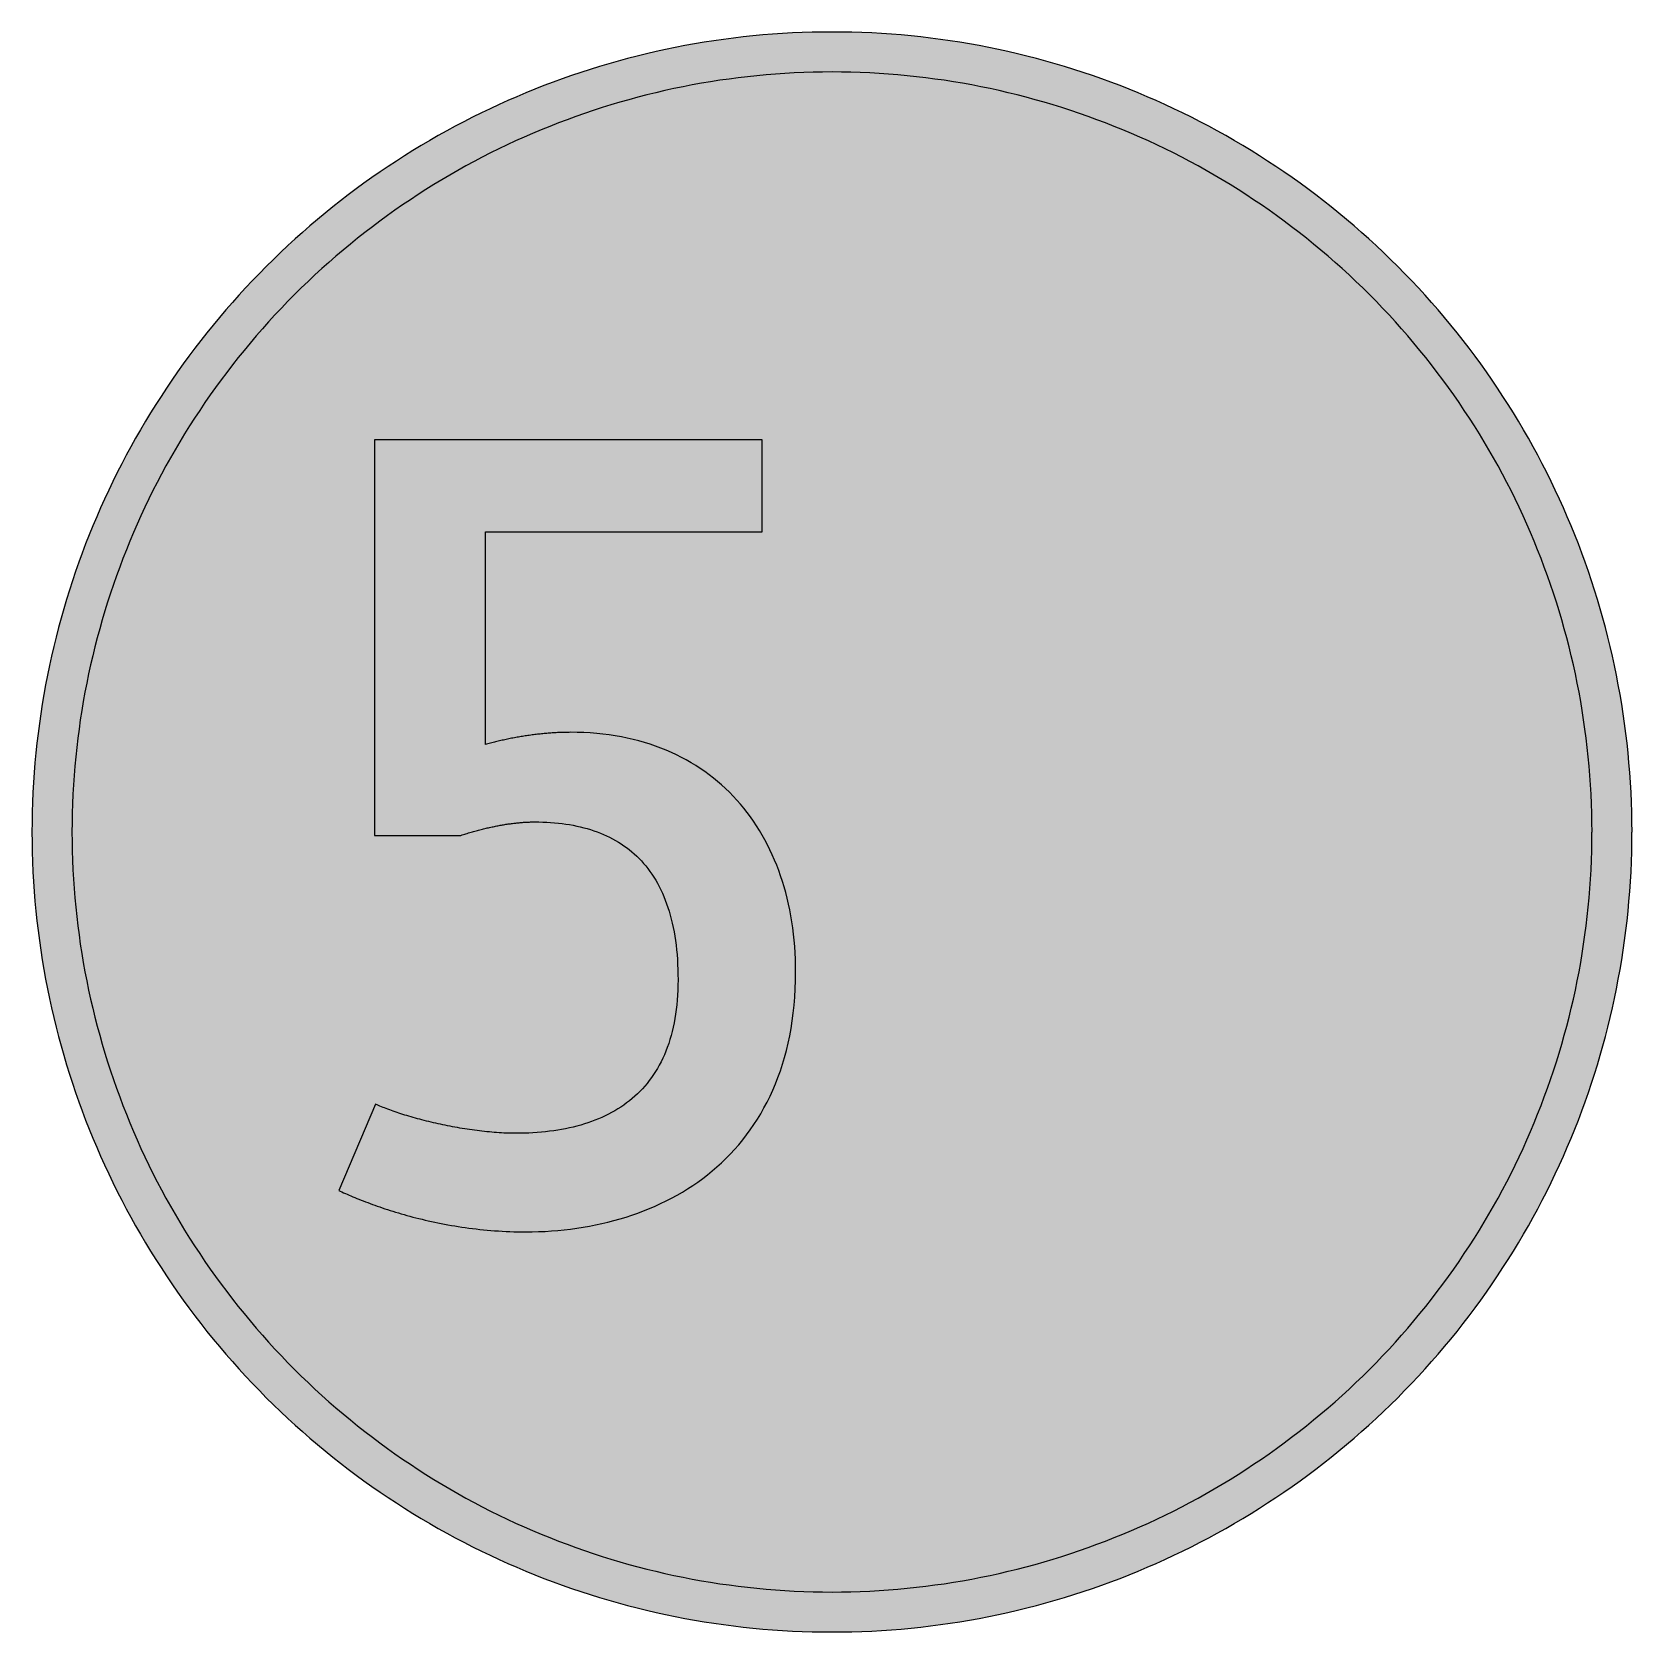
# Model space of a CAD drawing. Header units: millimetres. Extents: x 0 to 212, y 0 to 212.
import ezdxf

# ---------------------------------------------------------------- set-up
doc = ezdxf.new("R2010")
doc.units = ezdxf.units.MM

msp = doc.modelspace()

# ---------------------------------------------------------------- hatches: boundary and pattern name
for color, points in [(254, [(211.7189, 105.8869), (211.709, 107.2007), (211.6861, 108.5139), (211.6455, 109.8245), (211.5871, 111.1326), (211.5134, 112.4407), (211.4245, 113.7437), (211.3204, 115.0468), (211.201, 116.3447), (211.0638, 117.6426), (210.9114, 118.9355), (210.7413, 120.2258), (210.5584, 121.5136), (210.3577, 122.7988), (210.1418, 124.079), (209.9107, 125.3566), (209.6643, 126.6292), (209.4027, 127.8992), (209.1258, 129.1641), (208.8337, 130.4239), (208.5264, 131.6812), (208.2038, 132.936), (207.866, 134.1831), (207.5104, 135.4277), (207.1421, 136.6647), (206.7611, 137.8991), (206.3623, 139.1285), (205.9483, 140.3502), (205.5216, 141.5694), (205.0771, 142.781), (204.6199, 143.9901), (204.1474, 145.1915), (203.6623, 146.3853), (203.1619, 147.574), (202.6463, 148.7576), (202.1154, 149.9362), (201.5693, 151.1046), (201.0105, 152.2705), (200.439, 153.4262), (199.8523, 154.5768), (199.2503, 155.7198), (198.6356, 156.8577), (198.0057, 157.9855), (197.3605, 159.1081), (196.7052, 160.2232), (196.0321, 161.3281), (195.3489, 162.4279), (194.6504, 163.5176), (193.9366, 164.6022), (193.2102, 165.6766), (192.471, 166.7434), (191.7167, 167.8), (190.9521, 168.849), (190.1698, 169.8904), (189.3773, 170.9217), (188.5696, 171.9428), (187.7517, 172.9562), (186.9161, 173.9621), (186.0702, 174.9552), (185.2117, 175.9407), (184.338, 176.9161), (183.454, 177.8838), (182.5549, 178.8389), (181.643, 179.7837), (180.721, 180.7185), (179.7837, 181.643), (178.8389, 182.5549), (177.8838, 183.454), (176.9161, 184.338), (175.9407, 185.2117), (174.9552, 186.0702), (173.9621, 186.9161), (172.9562, 187.7492), (171.9428, 188.5696), (170.9217, 189.3773), (169.8904, 190.1698), (168.849, 190.9496), (167.8, 191.7167), (166.7408, 192.471), (165.6766, 193.2102), (164.6022, 193.9366), (163.5176, 194.6504), (162.4279, 195.3489), (161.3281, 196.0321), (160.2232, 196.7052), (159.1081, 197.3631), (157.9855, 198.0057), (156.8577, 198.6356), (155.7198, 199.2503), (154.5768, 199.8523), (153.4262, 200.439), (152.2705, 201.0131), (151.1046, 201.5719), (149.9362, 202.1154), (148.7576, 202.6463), (147.574, 203.1619), (146.3853, 203.6623), (145.1889, 204.15), (143.9875, 204.6199), (142.781, 205.0796), (141.5694, 205.5216), (140.3502, 205.9483), (139.1285, 206.3623), (137.8991, 206.7611), (136.6647, 207.1446), (135.4252, 207.5129), (134.1831, 207.866), (132.9334, 208.2038), (131.6812, 208.5264), (130.4239, 208.8337), (129.1641, 209.1284), (127.8966, 209.4052), (126.6292, 209.6668), (125.3541, 209.9132), (124.0765, 210.1444), (122.7963, 210.3603), (121.5136, 210.5584), (120.2258, 210.7438), (118.9355, 210.9114), (117.6401, 211.0638), (116.3447, 211.201), (115.0468, 211.3229), (113.7437, 211.4271), (112.4382, 211.516), (111.1326, 211.5896), (109.8245, 211.6455), (108.5113, 211.6861), (107.1982, 211.7115), (105.885, 211.7192), (104.5693, 211.7115), (103.2561, 211.6861), (101.9454, 211.6455), (100.6373, 211.5896), (99.3292, 211.516), (98.0262, 211.4271), (96.7232, 211.3229), (95.4253, 211.201), (94.1273, 211.0638), (92.8345, 210.9114), (91.5441, 210.7438), (90.2564, 210.5584), (88.9711, 210.3603), (87.691, 210.1444), (86.4133, 209.9132), (85.1408, 209.6668), (83.8708, 209.4052), (82.6059, 209.1284), (81.346, 208.8337), (80.0887, 208.5264), (78.834, 208.2038), (77.5868, 207.866), (76.3422, 207.5129), (75.1053, 207.1446), (73.8708, 206.7611), (72.6415, 206.3623), (71.4197, 205.9483), (70.2005, 205.5216), (68.9889, 205.0796), (67.7799, 204.6199), (66.5785, 204.15), (65.3847, 203.6623), (64.196, 203.1619), (63.0123, 202.6463), (61.8338, 202.1154), (60.6628, 201.5719), (59.4995, 201.0131), (58.3438, 200.439), (57.1932, 199.8523), (56.0502, 199.2503), (54.9123, 198.6356), (53.7845, 198.0057), (52.6618, 197.3631), (51.5468, 196.7052), (50.4419, 196.0321), (49.342, 195.3489), (48.2524, 194.6504), (47.1678, 193.9366), (46.0934, 193.2102), (45.0266, 192.471), (43.9699, 191.7167), (42.9209, 190.9496), (41.8795, 190.1698), (40.8483, 189.3773), (39.8272, 188.5696), (38.8137, 187.7492), (37.8079, 186.9161), (36.8148, 186.0702), (35.8292, 185.2117), (34.8539, 184.338), (33.8861, 183.454), (32.9311, 182.5549), (31.9862, 181.643), (31.049, 180.7185), (30.1269, 179.7837), (29.2151, 178.8389), (28.3159, 177.8838), (27.432, 176.9161), (26.5582, 175.9407), (25.6997, 174.9552), (24.8539, 173.9621), (24.0208, 172.9562), (23.2004, 171.9428), (22.3926, 170.9217), (21.6002, 169.8904), (20.8204, 168.849), (20.0533, 167.8), (19.2989, 166.7434), (18.5598, 165.6766), (17.8333, 164.6022), (17.1196, 163.5176), (16.4211, 162.4279), (15.7378, 161.3281), (15.0647, 160.2232), (14.4069, 159.1081), (13.7643, 157.9855), (13.1343, 156.8577), (12.5197, 155.7198), (11.9177, 154.5768), (11.3309, 153.4262), (10.7569, 152.2705), (10.1981, 151.1046), (9.6545, 149.9362), (9.1237, 148.7576), (8.6081, 147.574), (8.1077, 146.3853), (7.62, 145.1915), (7.1501, 143.9901), (6.6904, 142.781), (6.2484, 141.5694), (5.8217, 140.3502), (5.4077, 139.1285), (5.0089, 137.8991), (4.6253, 136.6647), (4.257, 135.4277), (3.904, 134.1831), (3.5662, 132.936), (3.2436, 131.6812), (2.9362, 130.4239), (2.6416, 129.1641), (2.3647, 127.8992), (2.1031, 126.6292), (1.8567, 125.3566), (1.6256, 124.079), (1.4097, 122.7988), (1.2116, 121.5136), (1.0262, 120.2258), (0.8585, 118.9355), (0.7061, 117.6426), (0.569, 116.3447), (0.447, 115.0468), (0.3429, 113.7437), (0.254, 112.4407), (0.1803, 111.1326), (0.1245, 109.8245), (0.0838, 108.5139), (0.0584, 107.2007), (0.0508, 105.885), (0.0584, 104.5718), (0.0838, 103.2586), (0.1245, 101.9454), (0.1803, 100.6373), (0.254, 99.3318), (0.3429, 98.0262), (0.447, 96.7232), (0.569, 95.4253), (0.7061, 94.1299), (0.8585, 92.8345), (1.0262, 91.5441), (1.2116, 90.2564), (1.4097, 88.9737), (1.6256, 87.6935), (1.8567, 86.4159), (2.1031, 85.1408), (2.3647, 83.8733), (2.6416, 82.6059), (2.9362, 81.346), (3.2436, 80.0887), (3.5662, 78.8365), (3.904, 77.5868), (4.257, 76.3448), (4.6253, 75.1053), (5.0089, 73.8708), (5.4077, 72.6415), (5.8217, 71.4197), (6.2484, 70.2005), (6.6904, 68.9889), (7.1501, 67.7824), (7.62, 66.581), (8.1077, 65.3847), (8.6081, 64.196), (9.1237, 63.0123), (9.6545, 61.8338), (10.1981, 60.6654), (10.7569, 59.4995), (11.3309, 58.3438), (11.9177, 57.1932), (12.5197, 56.0502), (13.1343, 54.9123), (13.7643, 53.7845), (14.4069, 52.6618), (15.0647, 51.5468), (15.7378, 50.4419), (16.4211, 49.342), (17.1196, 48.2524), (17.8333, 47.1678), (18.5598, 46.0934), (19.2989, 45.0291), (20.0533, 43.9699), (20.8204, 42.9209), (21.6002, 41.8795), (22.3926, 40.8483), (23.2004, 39.8272), (24.0208, 38.8137), (24.8539, 37.8079), (25.6997, 36.8148), (26.5582, 35.8292), (27.432, 34.8539), (28.3159, 33.8861), (29.2151, 32.9311), (30.1269, 31.9862), (31.049, 31.049), (31.9862, 30.1269), (32.9311, 29.2151), (33.8861, 28.3159), (34.8539, 27.432), (35.8292, 26.5582), (36.8148, 25.6997), (37.8079, 24.8539), (38.8137, 24.0182), (39.8272, 23.2004), (40.8483, 22.3926), (41.8795, 21.6002), (42.9209, 20.8178), (43.9699, 20.0533), (45.0266, 19.2989), (46.0934, 18.5598), (47.1678, 17.8333), (48.2524, 17.1196), (49.342, 16.4211), (50.4419, 15.7378), (51.5468, 15.0647), (52.6618, 14.4094), (53.7845, 13.7643), (54.9123, 13.1343), (56.0502, 12.5197), (57.1932, 11.9177), (58.3438, 11.3309), (59.4995, 10.7594), (60.6628, 10.2006), (61.8338, 9.6545), (63.0123, 9.1237), (64.196, 8.6081), (65.3847, 8.1077), (66.5785, 7.6225), (67.7799, 7.1501), (68.9889, 6.6929), (70.2005, 6.2484), (71.4197, 5.8217), (72.6415, 5.4077), (73.8708, 5.0089), (75.1053, 4.6279), (76.3422, 4.2596), (77.5868, 3.904), (78.834, 3.5662), (80.0887, 3.2436), (81.346, 2.9362), (82.6059, 2.6441), (83.8708, 2.3673), (85.1408, 2.1057), (86.4133, 1.8593), (87.691, 1.6281), (88.9711, 1.4122), (90.2564, 1.2116), (91.5441, 1.0287), (92.8345, 0.8585), (94.1273, 0.7061), (95.4253, 0.569), (96.7232, 0.4496), (98.0262, 0.3454), (99.3292, 0.2565), (100.6373, 0.1829), (101.9454, 0.1245), (103.2561, 0.0838), (104.5693, 0.061), (105.885, 0.0533), (107.1982, 0.061), (108.5113, 0.0838), (109.8245, 0.1245), (111.1326, 0.1829), (112.4382, 0.2565), (113.7437, 0.3454), (115.0468, 0.4496), (116.3447, 0.569), (117.6401, 0.7061), (118.9355, 0.8585), (120.2258, 1.0287), (121.5136, 1.2116), (122.7963, 1.4122), (124.0765, 1.6281), (125.3541, 1.8593), (126.6292, 2.1057), (127.8966, 2.3673), (129.1641, 2.6441), (130.4239, 2.9362), (131.6812, 3.2436), (132.9334, 3.5662), (134.1831, 3.904), (135.4252, 4.2596), (136.6647, 4.6279), (137.8991, 5.0089), (139.1285, 5.4077), (140.3502, 5.8217), (141.5694, 6.2484), (142.781, 6.6929), (143.9875, 7.1501), (145.1889, 7.6225), (146.3853, 8.1077), (147.574, 8.6081), (148.7576, 9.1237), (149.9362, 9.6545), (151.1046, 10.2006), (152.2705, 10.7594), (153.4262, 11.3309), (154.5768, 11.9177), (155.7198, 12.5197), (156.8577, 13.1343), (157.9855, 13.7643), (159.1081, 14.4094), (160.2232, 15.0647), (161.3281, 15.7378), (162.4279, 16.4211), (163.5176, 17.1196), (164.6022, 17.8333), (165.6766, 18.5598), (166.7408, 19.2989), (167.8, 20.0533), (168.849, 20.8178), (169.8904, 21.6002), (170.9217, 22.3926), (171.9428, 23.2004), (172.9562, 24.0182), (173.9621, 24.8539), (174.9552, 25.6997), (175.9407, 26.5582), (176.9161, 27.432), (177.8838, 28.3159), (178.8389, 29.2151), (179.7837, 30.1269), (180.721, 31.049), (181.643, 31.9862), (182.5549, 32.9311), (183.454, 33.8861), (184.338, 34.8539), (185.2117, 35.8292), (186.0702, 36.8148), (186.9161, 37.8079), (187.7517, 38.8137), (188.5696, 39.8272), (189.3773, 40.8483), (190.1698, 41.8795), (190.9521, 42.9209), (191.7167, 43.9699), (192.471, 45.0291), (193.2102, 46.0934), (193.9366, 47.1678), (194.6504, 48.2524), (195.3489, 49.342), (196.0321, 50.4419), (196.7052, 51.5468), (197.3605, 52.6618), (198.0057, 53.7845), (198.6356, 54.9123), (199.2503, 56.0502), (199.8523, 57.1932), (200.439, 58.3438), (201.0105, 59.4995), (201.5693, 60.6654), (202.1154, 61.8338), (202.6463, 63.0123), (203.1619, 64.196), (203.6623, 65.3847), (204.1474, 66.581), (204.6199, 67.7824), (205.0771, 68.9889), (205.5216, 70.2005), (205.9483, 71.4197), (206.3623, 72.6415), (206.7611, 73.8708), (207.1421, 75.1053), (207.5104, 76.3448), (207.866, 77.5868), (208.2038, 78.8365), (208.5264, 80.0887), (208.8337, 81.346), (209.1258, 82.6059), (209.4027, 83.8733), (209.6643, 85.1408), (209.9107, 86.4159), (210.1418, 87.6935), (210.3577, 88.9737), (210.5584, 90.2564), (210.7413, 91.5441), (210.9114, 92.8345), (211.0638, 94.1299), (211.201, 95.4253), (211.3204, 96.7232), (211.4245, 98.0262), (211.5134, 99.3318), (211.5871, 100.6373), (211.6455, 101.9454), (211.6861, 103.2586), (211.709, 104.5718), (211.7166, 105.885)]), (144, [(206.4272, 105.8869), (206.4182, 107.1347), (206.3953, 108.3818), (206.3572, 109.6264), (206.3013, 110.871), (206.2328, 112.1131), (206.1489, 113.3526), (206.0499, 114.5896), (205.933, 115.824), (205.8035, 117.0534), (205.6587, 118.2827), (205.4987, 119.5095), (205.3234, 120.7313), (205.1355, 121.953), (204.9297, 123.1697), (204.7113, 124.3813), (204.4776, 125.5928), (204.2287, 126.7968), (203.9645, 128.0008), (203.6877, 129.1971), (203.393, 130.3934), (203.0882, 131.5822), (202.7657, 132.7683), (202.4304, 133.9494), (202.0799, 135.1255), (201.7166, 136.2989), (201.3382, 137.4648), (200.9445, 138.6281), (200.5381, 139.7864), (200.119, 140.937), (199.6846, 142.0851), (199.2351, 143.2255), (198.7728, 144.3609), (198.2978, 145.4912), (197.8076, 146.6139), (197.3047, 147.734), (196.7865, 148.844), (196.2556, 149.9514), (195.7121, 151.0513), (195.1533, 152.1435), (194.5818, 153.2306), (193.9976, 154.3101), (193.4007, 155.382), (192.7885, 156.4462), (192.1637, 157.5054), (191.5262, 158.557), (190.8759, 159.6009), (190.2104, 160.6372), (189.5348, 161.6659), (188.8439, 162.687), (188.1429, 163.7005), (187.4266, 164.7038), (186.6976, 165.702), (185.9559, 166.69), (185.2041, 167.6705), (184.437, 168.6408), (183.6572, 169.6034), (182.8673, 170.5585), (182.0621, 171.5033), (181.2468, 172.4381), (180.4162, 173.3652), (179.5755, 174.2846), (178.722, 175.1914), (177.8559, 176.0906), (176.9796, 176.9796), (176.0906, 177.8559), (175.1914, 178.722), (174.2846, 179.5755), (173.3652, 180.4162), (172.4381, 181.2442), (171.5033, 182.0621), (170.5585, 182.8648), (169.6034, 183.6572), (168.6408, 184.437), (167.6705, 185.2041), (166.69, 185.9559), (165.702, 186.6976), (164.7038, 187.4266), (163.7005, 188.1429), (162.687, 188.8439), (161.6659, 189.5348), (160.6372, 190.2104), (159.6009, 190.8759), (158.557, 191.5262), (157.5054, 192.1637), (156.4462, 192.7885), (155.382, 193.4007), (154.3075, 193.9976), (153.228, 194.5818), (152.1435, 195.1533), (151.0487, 195.7121), (149.9514, 196.2556), (148.844, 196.7865), (147.734, 197.3047), (146.6139, 197.8076), (145.4912, 198.2978), (144.3609, 198.7728), (143.2255, 199.2351), (142.0825, 199.6846), (140.937, 200.119), (139.7838, 200.5406), (138.6281, 200.947), (137.4648, 201.3382), (136.2989, 201.7166), (135.1255, 202.0824), (133.9494, 202.4304), (132.7683, 202.7657), (131.5822, 203.0882), (130.3909, 203.3956), (129.1971, 203.6877), (127.9982, 203.9645), (126.7968, 204.2287), (125.5903, 204.4776), (124.3813, 204.7113), (123.1671, 204.9323), (121.9505, 205.1355), (120.7313, 205.326), (119.5095, 205.5012), (118.2827, 205.6613), (117.0534, 205.806), (115.8215, 205.9356), (114.587, 206.0499), (113.35, 206.1489), (112.1105, 206.2353), (110.871, 206.3039), (109.6264, 206.3572), (108.3818, 206.3953), (107.1347, 206.4207), (105.885, 206.4283), (104.6353, 206.4207), (103.3882, 206.3953), (102.1436, 206.3572), (100.899, 206.3039), (99.6569, 206.2353), (98.4174, 206.1489), (97.1804, 206.0499), (95.946, 205.9356), (94.7166, 205.806), (93.4872, 205.6613), (92.2604, 205.5012), (91.0387, 205.326), (89.8169, 205.1355), (88.6003, 204.9323), (87.3887, 204.7113), (86.1771, 204.4776), (84.9732, 204.2287), (83.7692, 203.9645), (82.5729, 203.6877), (81.3765, 203.3956), (80.1878, 203.0882), (79.0016, 202.7657), (77.8205, 202.4304), (76.6445, 202.0824), (75.471, 201.7166), (74.3052, 201.3382), (73.1418, 200.947), (71.9836, 200.5406), (70.833, 200.119), (69.6849, 199.6846), (68.5444, 199.2351), (67.4091, 198.7728), (66.2788, 198.2978), (65.1561, 197.8076), (64.0359, 197.3047), (62.926, 196.7865), (61.8185, 196.2556), (60.7187, 195.7121), (59.6265, 195.1533), (58.5394, 194.5818), (57.4599, 193.9976), (56.388, 193.4007), (55.3237, 192.7885), (54.2646, 192.1637), (53.213, 191.5262), (52.1691, 190.8759), (51.1327, 190.2104), (50.104, 189.5348), (49.083, 188.8439), (48.0695, 188.1429), (47.0662, 187.4266), (46.068, 186.6976), (45.0799, 185.9559), (44.0995, 185.2041), (43.1292, 184.437), (42.1665, 183.6572), (41.2115, 182.8648), (40.2666, 182.0621), (39.3319, 181.2442), (38.4048, 180.4162), (37.4853, 179.5755), (36.5785, 178.722), (35.6794, 177.8559), (34.7904, 176.9796), (33.9141, 176.0906), (33.0479, 175.1914), (32.1945, 174.2846), (31.3538, 173.3652), (30.5257, 172.4381), (29.7078, 171.5033), (28.9052, 170.5585), (28.1127, 169.6034), (27.3329, 168.6408), (26.5659, 167.6705), (25.814, 166.69), (25.0723, 165.702), (24.3434, 164.7038), (23.6271, 163.7005), (22.926, 162.687), (22.2352, 161.6659), (21.5595, 160.6372), (20.894, 159.6009), (20.2438, 158.557), (19.6063, 157.5054), (18.9814, 156.4462), (18.3693, 155.382), (17.7724, 154.3101), (17.1882, 153.2306), (16.6167, 152.1435), (16.0579, 151.0513), (15.5143, 149.9514), (14.9835, 148.844), (14.4653, 147.734), (13.9624, 146.6139), (13.4722, 145.4912), (12.9972, 144.3609), (12.5349, 143.2255), (12.0853, 142.0851), (11.651, 140.937), (11.2293, 139.7864), (10.8229, 138.6281), (10.4318, 137.4648), (10.0533, 136.2989), (9.6876, 135.1255), (9.3396, 133.9494), (9.0043, 132.7683), (8.6817, 131.5822), (8.3744, 130.3934), (8.0823, 129.1971), (7.8054, 128.0008), (7.5413, 126.7968), (7.2923, 125.5928), (7.0587, 124.3813), (6.8377, 123.1697), (6.6345, 121.953), (6.444, 120.7313), (6.2687, 119.5095), (6.1087, 118.2827), (5.9639, 117.0534), (5.8344, 115.824), (5.7201, 114.5896), (5.621, 113.3526), (5.5347, 112.1131), (5.4661, 110.871), (5.4127, 109.6264), (5.3746, 108.3818), (5.3492, 107.1347), (5.3416, 105.885), (5.3492, 104.6353), (5.3746, 103.3882), (5.4127, 102.1436), (5.4661, 100.899), (5.5347, 99.6594), (5.621, 98.4199), (5.7201, 97.1829), (5.8344, 95.9485), (5.9639, 94.7166), (6.1087, 93.4872), (6.2687, 92.2604), (6.444, 91.0387), (6.6345, 89.8195), (6.8377, 88.6028), (7.0587, 87.3887), (7.2923, 86.1797), (7.5413, 84.9732), (7.8054, 83.7717), (8.0823, 82.5729), (8.3744, 81.3791), (8.6817, 80.1878), (9.0043, 79.0016), (9.3396, 77.8205), (9.6876, 76.6445), (10.0533, 75.471), (10.4318, 74.3052), (10.8229, 73.1418), (11.2293, 71.9861), (11.651, 70.833), (12.0853, 69.6874), (12.5349, 68.5444), (12.9972, 67.4091), (13.4722, 66.2788), (13.9624, 65.1561), (14.4653, 64.0359), (14.9835, 62.926), (15.5143, 61.8185), (16.0579, 60.7212), (16.6167, 59.6265), (17.1882, 58.5419), (17.7724, 57.4624), (18.3693, 56.388), (18.9814, 55.3237), (19.6063, 54.2646), (20.2438, 53.213), (20.894, 52.1691), (21.5595, 51.1327), (22.2352, 50.104), (22.926, 49.083), (23.6271, 48.0695), (24.3434, 47.0662), (25.0723, 46.068), (25.814, 45.0799), (26.5659, 44.0995), (27.3329, 43.1292), (28.1127, 42.1665), (28.9052, 41.2115), (29.7078, 40.2666), (30.5257, 39.3319), (31.3538, 38.4048), (32.1945, 37.4853), (33.0479, 36.5785), (33.9141, 35.6794), (34.7904, 34.7904), (35.6794, 33.9141), (36.5785, 33.0479), (37.4853, 32.1945), (38.4048, 31.3538), (39.3319, 30.5232), (40.2666, 29.7078), (41.2115, 28.9027), (42.1665, 28.1127), (43.1292, 27.3329), (44.0995, 26.5659), (45.0799, 25.814), (46.068, 25.0723), (47.0662, 24.3434), (48.0695, 23.6271), (49.083, 22.926), (50.104, 22.2352), (51.1327, 21.5595), (52.1691, 20.894), (53.213, 20.2438), (54.2646, 19.6063), (55.3237, 18.9814), (56.388, 18.3693), (57.4599, 17.7724), (58.5394, 17.1882), (59.6265, 16.6167), (60.7187, 16.0579), (61.8185, 15.5143), (62.926, 14.9835), (64.0359, 14.4653), (65.1561, 13.9624), (66.2788, 13.4722), (67.4091, 12.9972), (68.5444, 12.5349), (69.6849, 12.0853), (70.833, 11.651), (71.9836, 11.2319), (73.1418, 10.8255), (74.3052, 10.4318), (75.471, 10.0533), (76.6445, 9.6901), (77.8205, 9.3396), (79.0016, 9.0043), (80.1878, 8.6817), (81.3765, 8.3769), (82.5729, 8.0823), (83.7692, 7.8054), (84.9732, 7.5413), (86.1771, 7.2923), (87.3887, 7.0587), (88.6003, 6.8402), (89.8169, 6.6345), (91.0387, 6.4465), (92.2604, 6.2713), (93.4872, 6.1112), (94.7166, 5.9665), (95.946, 5.8369), (97.1804, 5.7201), (98.4174, 5.621), (99.6569, 5.5372), (100.899, 5.4686), (102.1436, 5.4127), (103.3882, 5.3746), (104.6353, 5.3518), (105.885, 5.3442), (107.1347, 5.3518), (108.3818, 5.3746), (109.6264, 5.4127), (110.871, 5.4686), (112.1105, 5.5372), (113.35, 5.621), (114.587, 5.7201), (115.8215, 5.8369), (117.0534, 5.9665), (118.2827, 6.1112), (119.5095, 6.2713), (120.7313, 6.4465), (121.9505, 6.6345), (123.1671, 6.8402), (124.3813, 7.0587), (125.5903, 7.2923), (126.7968, 7.5413), (127.9982, 7.8054), (129.1971, 8.0823), (130.3909, 8.3769), (131.5822, 8.6817), (132.7683, 9.0043), (133.9494, 9.3396), (135.1255, 9.6901), (136.2989, 10.0533), (137.4648, 10.4318), (138.6281, 10.8255), (139.7838, 11.2319), (140.937, 11.651), (142.0825, 12.0853), (143.2255, 12.5349), (144.3609, 12.9972), (145.4912, 13.4722), (146.6139, 13.9624), (147.734, 14.4653), (148.844, 14.9835), (149.9514, 15.5143), (151.0487, 16.0579), (152.1435, 16.6167), (153.228, 17.1882), (154.3075, 17.7724), (155.382, 18.3693), (156.4462, 18.9814), (157.5054, 19.6063), (158.557, 20.2438), (159.6009, 20.894), (160.6372, 21.5595), (161.6659, 22.2352), (162.687, 22.926), (163.7005, 23.6271), (164.7038, 24.3434), (165.702, 25.0723), (166.69, 25.814), (167.6705, 26.5659), (168.6408, 27.3329), (169.6034, 28.1127), (170.5585, 28.9027), (171.5033, 29.7078), (172.4381, 30.5232), (173.3652, 31.3538), (174.2846, 32.1945), (175.1914, 33.0479), (176.0906, 33.9141), (176.9796, 34.7904), (177.8559, 35.6794), (178.722, 36.5785), (179.5755, 37.4853), (180.4162, 38.4048), (181.2468, 39.3319), (182.0621, 40.2666), (182.8673, 41.2115), (183.6572, 42.1665), (184.437, 43.1292), (185.2041, 44.0995), (185.9559, 45.0799), (186.6976, 46.068), (187.4266, 47.0662), (188.1429, 48.0695), (188.8439, 49.083), (189.5348, 50.104), (190.2104, 51.1327), (190.8759, 52.1691), (191.5262, 53.213), (192.1637, 54.2646), (192.7885, 55.3237), (193.4007, 56.388), (193.9976, 57.4624), (194.5818, 58.5419), (195.1533, 59.6265), (195.7121, 60.7212), (196.2556, 61.8185), (196.7865, 62.926), (197.3047, 64.0359), (197.8076, 65.1561), (198.2978, 66.2788), (198.7728, 67.4091), (199.2351, 68.5444), (199.6846, 69.6874), (200.119, 70.833), (200.5381, 71.9861), (200.9445, 73.1418), (201.3382, 74.3052), (201.7166, 75.471), (202.0799, 76.6445), (202.4304, 77.8205), (202.7657, 79.0016), (203.0882, 80.1878), (203.393, 81.3791), (203.6877, 82.5729), (203.9645, 83.7717), (204.2287, 84.9732), (204.4776, 86.1797), (204.7113, 87.3887), (204.9297, 88.6028), (205.1355, 89.8195), (205.3234, 91.0387), (205.4987, 92.2604), (205.6587, 93.4872), (205.8035, 94.7166), (205.933, 95.9485), (206.0499, 97.1829), (206.1489, 98.4199), (206.2328, 99.6594), (206.3013, 100.899), (206.3572, 102.1436), (206.3953, 103.3882), (206.4182, 104.6353), (206.4258, 105.885)]), (254, [(96.6294, 145.5949), (96.6294, 157.7453), (45.3637, 157.7453), (45.3637, 105.4417), (56.7725, 105.4417), (56.9443, 105.4964), (57.117, 105.5497), (57.2897, 105.603), (57.4599, 105.6564), (57.6301, 105.7072), (57.8002, 105.758), (57.9704, 105.8088), (58.1406, 105.857), (58.3082, 105.9053), (58.4759, 105.9536), (58.641, 105.9993), (58.8086, 106.045), (58.9737, 106.0882), (59.1388, 106.1339), (59.3014, 106.1771), (59.4665, 106.2177), (59.629, 106.2584), (59.7916, 106.299), (59.9516, 106.3396), (60.1142, 106.3777), (60.2742, 106.4158), (60.4342, 106.4514), (60.5917, 106.4895), (60.7517, 106.5225), (60.9092, 106.5581), (61.0641, 106.5911), (61.2216, 106.6241), (61.3766, 106.6546), (61.5315, 106.6876), (61.6864, 106.7156), (61.8414, 106.746), (61.9938, 106.774), (62.1462, 106.8019), (62.2986, 106.8273), (62.4484, 106.8527), (62.6008, 106.8781), (62.7507, 106.901), (62.898, 106.9238), (63.0479, 106.9467), (63.1952, 106.967), (63.3425, 106.9873), (63.4898, 107.0077), (63.6346, 107.0254), (63.7794, 107.0458), (63.9242, 107.061), (64.069, 107.0762), (64.2112, 107.0915), (64.356, 107.1067), (64.4982, 107.1194), (64.6379, 107.1321), (64.7802, 107.1448), (64.9199, 107.155), (65.0596, 107.1651), (65.1967, 107.1753), (65.3364, 107.1829), (65.4736, 107.1905), (65.6107, 107.1956), (65.7454, 107.2032), (65.8825, 107.2083), (66.0171, 107.2109), (66.1518, 107.2134), (66.2838, 107.2159), (66.4185, 107.2185), (66.5505, 107.2185), (67.089, 107.2134), (67.6199, 107.2007), (68.1482, 107.1778), (68.6664, 107.1474), (69.182, 107.1093), (69.6874, 107.0585), (70.1878, 107.0026), (70.6831, 106.934), (71.1708, 106.8578), (71.6509, 106.7714), (72.1258, 106.6775), (72.5907, 106.5733), (73.0504, 106.459), (73.5051, 106.3346), (73.9496, 106.2025), (74.389, 106.0577), (74.8208, 105.9053), (75.245, 105.7427), (75.6615, 105.57), (76.0705, 105.3871), (76.4718, 105.1941), (76.8655, 104.9909), (77.2516, 104.7775), (77.63, 104.554), (78.0009, 104.3203), (78.3615, 104.074), (78.7171, 103.82), (79.0626, 103.5533), (79.4029, 103.2789), (79.7306, 102.9919), (80.0532, 102.6922), (80.3656, 102.3849), (80.6704, 102.0648), (80.9676, 101.7346), (81.2546, 101.3917), (81.534, 101.0387), (81.8058, 100.6754), (82.0649, 100.2995), (82.3189, 99.9109), (82.5627, 99.5121), (82.7964, 99.1032), (83.0224, 98.6815), (83.2383, 98.2472), (83.4441, 97.8027), (83.6422, 97.3455), (83.8302, 96.8781), (84.008, 96.3981), (84.1781, 95.9053), (84.3356, 95.3999), (84.4855, 94.8817), (84.6252, 94.3534), (84.7547, 93.8124), (84.8766, 93.2586), (84.9859, 92.6922), (85.0849, 92.1131), (85.1738, 91.5213), (85.2551, 90.9168), (85.3237, 90.2995), (85.3821, 89.6696), (85.4304, 89.027), (85.4659, 88.3717), (85.4939, 87.7037), (85.5091, 87.0229), (85.5167, 86.327), (85.5091, 85.6386), (85.4888, 84.9655), (85.4558, 84.3051), (85.41, 83.6574), (85.3516, 83.0224), (85.283, 82.4027), (85.1992, 81.7956), (85.1027, 81.2013), (84.996, 80.6196), (84.8741, 80.0506), (84.742, 79.4944), (84.5998, 78.9508), (84.4448, 78.4225), (84.2772, 77.9043), (84.0994, 77.3989), (83.9089, 76.9036), (83.7082, 76.4235), (83.4949, 75.9562), (83.2739, 75.499), (83.0402, 75.0545), (82.7964, 74.6201), (82.5398, 74.201), (82.2757, 73.7895), (81.9988, 73.3933), (81.7143, 73.0072), (81.4172, 72.6338), (81.1124, 72.2706), (80.7974, 71.9176), (80.4723, 71.5772), (80.137, 71.247), (79.7941, 70.9295), (79.441, 70.6222), (79.0778, 70.325), (78.707, 70.038), (78.326, 69.7636), (77.9374, 69.4995), (77.5411, 69.2455), (77.1347, 69.0016), (76.7207, 68.768), (76.2991, 68.5444), (75.8673, 68.3311), (75.4304, 68.1279), (74.9833, 67.9348), (74.5287, 67.752), (74.0689, 67.5792), (73.599, 67.4141), (73.1215, 67.2617), (72.6389, 67.117), (72.1487, 66.9823), (71.6509, 66.8553), (71.1479, 66.7385), (70.6349, 66.6318), (70.1192, 66.5328), (69.5935, 66.4439), (69.0651, 66.3651), (68.5292, 66.294), (67.9856, 66.2305), (67.437, 66.1772), (66.8833, 66.1314), (66.3245, 66.0933), (65.7581, 66.0654), (65.1891, 66.0451), (64.6125, 66.0324), (64.0309, 66.0273), (63.7261, 66.0298), (63.4162, 66.0349), (63.1063, 66.0425), (62.7913, 66.0527), (62.4764, 66.0654), (62.1614, 66.0806), (61.8414, 66.101), (61.5213, 66.1213), (61.2013, 66.1441), (60.8787, 66.1721), (60.5561, 66.2), (60.231, 66.2305), (59.9059, 66.2661), (59.5808, 66.3016), (59.2557, 66.3397), (58.9305, 66.3804), (58.6029, 66.4235), (58.2752, 66.4667), (57.9501, 66.515), (57.6224, 66.5632), (57.2973, 66.614), (56.9722, 66.6674), (56.6471, 66.7233), (56.322, 66.7791), (55.9994, 66.8376), (55.6768, 66.896), (55.3568, 66.9569), (55.0367, 67.0204), (54.7167, 67.0865), (54.3992, 67.1525), (54.0842, 67.2186), (53.7718, 67.2871), (53.4594, 67.3583), (53.1495, 67.4294), (52.8422, 67.5005), (52.5374, 67.5742), (52.2351, 67.6504), (51.9354, 67.7266), (51.6382, 67.8028), (51.3461, 67.8815), (51.054, 67.9577), (50.767, 68.039), (50.4825, 68.1177), (50.2006, 68.199), (49.9237, 68.2803), (49.6494, 68.3616), (49.3801, 68.4454), (49.1134, 68.5292), (48.8518, 68.613), (48.5927, 68.6968), (48.3413, 68.7807), (48.0924, 68.8645), (47.8485, 68.9483), (47.6098, 69.0347), (47.3735, 69.1185), (47.1449, 69.2048), (46.9214, 69.2887), (46.703, 69.375), (46.4896, 69.4588), (46.2813, 69.5427), (46.0807, 69.629), (45.8851, 69.7128), (45.6946, 69.7967), (45.5117, 69.8805), (40.6217, 58.4726), (40.833, 58.3743), (41.0515, 58.2727), (41.275, 58.1711), (41.5061, 58.0669), (41.7449, 57.9628), (41.9887, 57.8561), (42.2402, 57.7494), (42.4993, 57.6402), (42.7609, 57.531), (43.0327, 57.4192), (43.307, 57.3075), (43.5889, 57.1957), (43.8785, 57.0814), (44.1731, 56.9697), (44.4729, 56.8554), (44.7777, 56.7411), (45.0901, 56.6242), (45.4076, 56.5099), (45.7327, 56.3956), (46.0604, 56.2813), (46.3956, 56.167), (46.736, 56.0527), (47.084, 55.9384), (47.4345, 55.8267), (47.7901, 55.7124), (48.1533, 55.6006), (48.5216, 55.4914), (48.895, 55.3796), (49.2709, 55.2704), (49.6545, 55.1637), (50.0431, 55.057), (50.4368, 54.9529), (50.8356, 54.8488), (51.2394, 54.7472), (51.6458, 54.6481), (52.0598, 54.549), (52.4789, 54.4525), (52.9006, 54.3585), (53.3273, 54.2671), (53.7591, 54.1782), (54.196, 54.0893), (54.6354, 54.0055), (55.0824, 53.9217), (55.532, 53.8429), (55.9867, 53.7667), (56.4439, 53.6931), (56.9062, 53.6219), (57.3735, 53.5534), (57.8434, 53.4899), (58.3184, 53.4289), (58.7985, 53.3705), (59.2811, 53.3171), (59.7687, 53.2663), (60.259, 53.2206), (60.7517, 53.1774), (61.2521, 53.1393), (61.7525, 53.1063), (62.2579, 53.0758), (62.7685, 53.0504), (63.279, 53.0276), (63.7972, 53.0123), (64.3153, 52.9996), (64.8386, 52.992), (65.3644, 52.9895), (66.2178, 52.9971), (67.0712, 53.02), (67.9196, 53.0555), (68.768, 53.1089), (69.6138, 53.1749), (70.4571, 53.2587), (71.2953, 53.3552), (72.1309, 53.4695), (72.9615, 53.5991), (73.7895, 53.7439), (74.61, 53.9039), (75.4278, 54.0791), (76.2381, 54.2722), (77.0433, 54.4805), (77.8408, 54.704), (78.6333, 54.9427), (79.4156, 55.1993), (80.1929, 55.4736), (80.9625, 55.7632), (81.722, 56.068), (82.4738, 56.3905), (83.2155, 56.7284), (83.9495, 57.0865), (84.6709, 57.4599), (85.3846, 57.8485), (86.0857, 58.2549), (86.7766, 58.6816), (87.4573, 59.121), (88.1253, 59.5808), (88.7806, 60.0583), (89.4232, 60.5536), (90.0532, 61.0641), (90.6704, 61.595), (91.2724, 62.1411), (91.8616, 62.7075), (92.4357, 63.2917), (92.9945, 63.8937), (93.5406, 64.5135), (94.0689, 65.1535), (94.5794, 65.8089), (95.0773, 66.4845), (95.5548, 67.1805), (96.0171, 67.8917), (96.4616, 68.6232), (96.8883, 69.375), (97.2972, 70.1446), (97.6859, 70.9346), (98.0567, 71.7423), (98.4072, 72.5703), (98.74, 73.4162), (99.0498, 74.2823), (99.3394, 75.1688), (99.6086, 76.0755), (99.8576, 77.0001), (100.0836, 77.945), (100.2868, 78.9102), (100.4672, 79.8957), (100.6272, 80.9015), (100.7618, 81.9277), (100.8736, 82.9742), (100.9599, 84.041), (101.0234, 85.1281), (101.0615, 86.2355), (101.0742, 87.3658), (101.0666, 88.2218), (101.0412, 89.0727), (101.0031, 89.9135), (100.9472, 90.7491), (100.8761, 91.5746), (100.7897, 92.3925), (100.6881, 93.2028), (100.5713, 94.0029), (100.4392, 94.7928), (100.2919, 95.5751), (100.1293, 96.3498), (99.9515, 97.1144), (99.756, 97.8662), (99.5477, 98.6104), (99.3267, 99.3445), (99.0879, 100.0709), (98.8339, 100.7821), (98.5672, 101.4857), (98.2828, 102.1791), (97.9856, 102.8598), (97.6732, 103.5304), (97.348, 104.1883), (97.0077, 104.836), (96.6521, 105.471), (96.2812, 106.0933), (95.8977, 106.7054), (95.4989, 107.3048), (95.0849, 107.8916), (94.6582, 108.4656), (94.2188, 109.0244), (93.7641, 109.5731), (93.2942, 110.109), (92.8116, 110.6297), (92.3163, 111.1352), (91.8058, 111.6305), (91.28, 112.1105), (90.744, 112.5753), (90.1929, 113.0249), (89.6264, 113.4618), (89.0499, 113.8834), (88.458, 114.2898), (87.8535, 114.681), (87.2338, 115.0569), (86.6038, 115.4176), (85.9587, 115.763), (85.3008, 116.0907), (84.6303, 116.4057), (83.947, 116.7003), (83.2485, 116.9822), (82.5398, 117.2439), (81.8185, 117.4902), (81.0819, 117.7188), (80.3351, 117.9322), (79.5731, 118.1278), (78.801, 118.303), (78.0161, 118.4631), (77.2185, 118.6053), (76.4083, 118.7272), (75.5853, 118.8314), (74.7522, 118.9177), (73.9038, 118.9838), (73.0453, 119.032), (72.1741, 119.0625), (71.2927, 119.0727), (71.1251, 119.0701), (70.9574, 119.0701), (70.7873, 119.0676), (70.6171, 119.065), (70.4469, 119.06), (70.2767, 119.0574), (70.104, 119.0498), (69.9338, 119.0447), (69.7586, 119.0371), (69.5858, 119.0295), (69.4106, 119.0193), (69.2379, 119.0092), (69.0626, 118.999), (68.8848, 118.9888), (68.7095, 118.9761), (68.5317, 118.9634), (68.3539, 118.9482), (68.1761, 118.9355), (67.9983, 118.9203), (67.8205, 118.9025), (67.6427, 118.8847), (67.4624, 118.8669), (67.2846, 118.8491), (67.1043, 118.8288), (66.9239, 118.8085), (66.7436, 118.7882), (66.5632, 118.7653), (66.3829, 118.745), (66.2026, 118.7196), (66.0222, 118.6967), (65.8419, 118.6713), (65.6615, 118.6459), (65.4812, 118.6205), (65.3009, 118.5926), (65.1205, 118.5647), (64.9402, 118.5367), (64.7598, 118.5062), (64.5795, 118.4758), (64.3992, 118.4453), (64.2188, 118.4123), (64.0385, 118.3818), (63.8607, 118.3488), (63.6803, 118.3132), (63.5025, 118.2802), (63.3247, 118.2446), (63.1444, 118.2091), (62.9666, 118.171), (62.7913, 118.1354), (62.6135, 118.0973), (62.4357, 118.0567), (62.2605, 118.0186), (62.0852, 117.9779), (61.91, 117.9373), (61.7372, 117.8941), (61.562, 117.8535), (61.3893, 117.8103), (61.2165, 117.7671), (61.0464, 117.7214), (60.8736, 117.6757), (60.7035, 117.6299), (60.5333, 117.5842), (60.3656, 117.5385), (60.198, 117.4902), (60.0304, 117.442), (60.0315, 145.5949)])]:
    msp.add_hatch(color=color).paths.add_polyline_path(points)
h = msp.add_hatch(color=254)
edge = h.paths.add_edge_path()
edge.add_line((161.7666, 105.7381), (161.7624, 104.234))
edge.add_line((161.7624, 104.234), (161.7523, 102.7633))
edge.add_line((161.7523, 102.7633), (161.7345, 101.3282))
edge.add_line((161.7345, 101.3282), (161.7116, 99.9261))
edge.add_line((161.7116, 99.9261), (161.6837, 98.5571))
edge.add_line((161.6837, 98.5571), (161.6456, 97.2185))
edge.add_line((161.6456, 97.2185), (161.6024, 95.9155))
edge.add_line((161.6024, 95.9155), (161.5516, 94.6429))
edge.add_line((161.5516, 94.6429), (161.4932, 93.4034))
edge.add_line((161.4932, 93.4034), (161.4297, 92.1969))
edge.add_line((161.4297, 92.1969), (161.356, 91.0184))
edge.add_line((161.356, 91.0184), (161.2773, 89.8728))
edge.add_line((161.2773, 89.8728), (161.1909, 88.7552))
edge.add_line((161.1909, 88.7552), (161.097, 87.6706))
edge.add_line((161.097, 87.6706), (160.9954, 86.614))
edge.add_line((160.9954, 86.614), (160.8887, 85.5878))
edge.add_line((160.8887, 85.5878), (160.7718, 84.5922))
edge.add_line((160.7718, 84.5922), (160.6474, 83.6219))
edge.add_line((160.6474, 83.6219), (160.5153, 82.6821))
edge.add_line((160.5153, 82.6821), (160.3781, 81.7702))
edge.add_line((160.3781, 81.7702), (160.2308, 80.8863))
edge.add_line((160.2308, 80.8863), (160.0759, 80.0303))
edge.add_line((160.0759, 80.0303), (159.9133, 79.1997))
edge.add_line((159.9133, 79.1997), (159.7406, 78.3971))
edge.add_line((159.7406, 78.3971), (159.5628, 77.6199))
edge.add_line((159.5628, 77.6199), (159.3748, 76.8706))
edge.add_line((159.3748, 76.8706), (159.1793, 76.1467))
edge.add_line((159.1793, 76.1467), (158.9761, 75.4482))
edge.add_line((158.9761, 75.4482), (158.7652, 74.7725))
edge.add_line((158.7652, 74.7725), (158.5443, 74.1248))
edge.add_line((158.5443, 74.1248), (158.3157, 73.5))
edge.add_line((158.3157, 73.5), (158.0794, 72.898))
edge.add_line((158.0794, 72.898), (157.8331, 72.3214))
edge.add_line((157.8331, 72.3214), (157.5791, 71.7702))
edge.add_line((157.5791, 71.7702), (157.3174, 71.2394))
edge.add_line((157.3174, 71.2394), (157.0457, 70.7314))
edge.add_line((157.0457, 70.7314), (156.7637, 70.2462))
edge.add_line((156.7637, 70.2462), (156.4742, 69.784))
edge.add_line((156.4742, 69.784), (156.177, 69.342))
edge.add_line((156.177, 69.342), (155.8696, 68.9229))
edge.add_line((155.8696, 68.9229), (155.5521, 68.5241))
edge.add_line((155.5521, 68.5241), (155.227, 68.1457))
edge.add_line((155.227, 68.1457), (154.8917, 67.7875))
edge.add_line((154.8917, 67.7875), (154.5463, 67.4497))
edge.add_line((154.5463, 67.4497), (154.1932, 67.1322))
edge.add_line((154.1932, 67.1322), (153.83, 66.835))
edge.add_line((153.83, 66.835), (153.4592, 66.5556))
edge.add_line((153.4592, 66.5556), (153.0756, 66.294))
edge.add_line((153.0756, 66.294), (152.6845, 66.0527))
edge.add_line((152.6845, 66.0527), (152.2832, 65.8292))
edge.add_line((152.2832, 65.8292), (151.8717, 65.6209))
edge.add_line((151.8717, 65.6209), (151.4526, 65.4329))
edge.add_line((151.4526, 65.4329), (151.0208, 65.2602))
edge.add_line((151.0208, 65.2602), (150.5814, 65.1053))
edge.add_line((150.5814, 65.1053), (150.1292, 64.9656))
edge.add_line((150.1292, 64.9656), (149.6695, 64.8437))
edge.add_line((149.6695, 64.8437), (149.1996, 64.737))
edge.add_line((149.1996, 64.737), (148.717, 64.6455))
edge.add_line((148.717, 64.6455), (148.2268, 64.5693))
edge.add_line((148.2268, 64.5693), (147.7239, 64.5058))
edge.add_line((147.7239, 64.5058), (147.2133, 64.4576))
edge.add_line((147.2133, 64.4576), (146.6901, 64.4246))
edge.add_line((146.6901, 64.4246), (146.1592, 64.4042))
edge.add_line((146.1592, 64.4042), (145.6157, 64.3992))
edge.add_line((145.6157, 64.3992), (145.0721, 64.4068))
edge.add_line((145.0721, 64.4068), (144.5387, 64.4296))
edge.add_line((144.5387, 64.4296), (144.0155, 64.4703))
edge.add_line((144.0155, 64.4703), (143.5049, 64.5287))
edge.add_line((143.5049, 64.5287), (143.002, 64.6024))
edge.add_line((143.002, 64.6024), (142.5118, 64.6938))
edge.add_line((142.5118, 64.6938), (142.0317, 64.803))
edge.add_line((142.0317, 64.803), (141.5593, 64.9275))
edge.add_line((141.5593, 64.9275), (141.0995, 65.0723))
edge.add_line((141.0995, 65.0723), (140.65, 65.2323))
edge.add_line((140.65, 65.2323), (140.208, 65.4126))
edge.add_line((140.208, 65.4126), (139.7787, 65.6107))
edge.add_line((139.7787, 65.6107), (139.3571, 65.8266))
edge.add_line((139.3571, 65.8266), (138.9456, 66.0603))
edge.add_line((138.9456, 66.0603), (138.5443, 66.3143))
edge.add_line((138.5443, 66.3143), (138.1531, 66.5861))
edge.add_line((138.1531, 66.5861), (137.7721, 66.8782))
edge.add_line((137.7721, 66.8782), (137.3988, 67.1881))
edge.add_line((137.3988, 67.1881), (137.0355, 67.5183))
edge.add_line((137.0355, 67.5183), (136.6825, 67.8688))
edge.add_line((136.6825, 67.8688), (136.337, 68.2371))
edge.add_line((136.337, 68.2371), (136.0018, 68.6283))
edge.add_line((136.0018, 68.6283), (135.6766, 69.0372))
edge.add_line((135.6766, 69.0372), (135.3617, 69.469))
edge.add_line((135.3617, 69.469), (135.0543, 69.9211))
edge.add_line((135.0543, 69.9211), (134.7546, 70.3936))
edge.add_line((134.7546, 70.3936), (134.4651, 70.8863))
edge.add_line((134.4651, 70.8863), (134.1857, 71.4019))
edge.add_line((134.1857, 71.4019), (133.9139, 71.9379))
edge.add_line((133.9139, 71.9379), (133.6497, 72.4941))
edge.add_line((133.6497, 72.4941), (133.3957, 73.0758))
edge.add_line((133.3957, 73.0758), (133.1493, 73.6778))
edge.add_line((133.1493, 73.6778), (132.9131, 74.3001))
edge.add_line((132.9131, 74.3001), (132.6845, 74.9478))
edge.add_line((132.6845, 74.9478), (132.4635, 75.6158))
edge.add_line((132.4635, 75.6158), (132.2527, 76.3092))
edge.add_line((132.2527, 76.3092), (132.0495, 77.023))
edge.add_line((132.0495, 77.023), (131.8539, 77.7621))
edge.add_line((131.8539, 77.7621), (131.666, 78.5241))
edge.add_line((131.666, 78.5241), (131.4882, 79.309))
edge.add_line((131.4882, 79.309), (131.318, 80.1167))
edge.add_line((131.318, 80.1167), (131.1554, 80.9498))
edge.add_line((131.1554, 80.9498), (131.0005, 81.8083))
edge.add_line((131.0005, 81.8083), (130.8532, 82.6897))
edge.add_line((130.8532, 82.6897), (130.7135, 83.5965))
edge.add_line((130.7135, 83.5965), (130.5814, 84.5261))
edge.add_line((130.5814, 84.5261), (130.4569, 85.4812))
edge.add_line((130.4569, 85.4812), (130.3426, 86.4641))
edge.add_line((130.3426, 86.4641), (130.2334, 87.47))
edge.add_line((130.2334, 87.47), (130.1318, 88.5012))
edge.add_line((130.1318, 88.5012), (130.0378, 89.5579))
edge.add_line((130.0378, 89.5579), (129.9515, 90.6424))
edge.add_line((129.9515, 90.6424), (129.8727, 91.7524))
edge.add_line((129.8727, 91.7524), (129.7991, 92.8878))
edge.add_line((129.7991, 92.8878), (129.7356, 94.0511))
edge.add_line((129.7356, 94.0511), (129.6772, 95.2398))
edge.add_line((129.6772, 95.2398), (129.6264, 96.4565))
edge.add_line((129.6264, 96.4565), (129.5832, 97.6986))
edge.add_line((129.5832, 97.6986), (129.5476, 98.9686))
edge.add_line((129.5476, 98.9686), (129.5171, 100.2665))
edge.add_line((129.5171, 100.2665), (129.4943, 101.5924))
edge.add_line((129.4943, 101.5924), (129.4765, 102.9462))
edge.add_line((129.4765, 102.9462), (129.4663, 104.328))
edge.add_line((129.4663, 104.328), (129.4638, 105.7377))
edge.add_line((129.4638, 105.7377), (129.4663, 107.1728))
edge.add_line((129.4663, 107.1728), (129.479, 108.5799))
edge.add_line((129.479, 108.5799), (129.4943, 109.9591))
edge.add_line((129.4943, 109.9591), (129.5197, 111.3079))
edge.add_line((129.5197, 111.3079), (129.5527, 112.6287))
edge.add_line((129.5527, 112.6287), (129.5908, 113.919))
edge.add_line((129.5908, 113.919), (129.6365, 115.1814))
edge.add_line((129.6365, 115.1814), (129.6899, 116.4158))
edge.add_line((129.6899, 116.4158), (129.7508, 117.6223))
edge.add_line((129.7508, 117.6223), (129.8194, 118.8034))
edge.add_line((129.8194, 118.8034), (129.8931, 119.954))
edge.add_line((129.8931, 119.954), (129.9769, 121.0793))
edge.add_line((129.9769, 121.0793), (130.0658, 122.1765))
edge.add_line((130.0658, 122.1765), (130.1648, 123.2459))
edge.add_line((130.1648, 123.2459), (130.269, 124.2898))
edge.add_line((130.269, 124.2898), (130.3833, 125.3058))
edge.add_line((130.3833, 125.3058), (130.5027, 126.2964))
edge.add_line((130.5027, 126.2964), (130.6322, 127.2616))
edge.add_line((130.6322, 127.2616), (130.7694, 128.2014))
edge.add_line((130.7694, 128.2014), (130.9116, 129.1158))
edge.add_line((130.9116, 129.1158), (131.064, 130.0048))
edge.add_line((131.064, 130.0048), (131.224, 130.8659))
edge.add_line((131.224, 130.8659), (131.3917, 131.7041))
edge.add_line((131.3917, 131.7041), (131.5669, 132.5194))
edge.add_line((131.5669, 132.5194), (131.7498, 133.3068))
edge.add_line((131.7498, 133.3068), (131.9403, 134.0739))
edge.add_line((131.9403, 134.0739), (132.141, 134.813))
edge.add_line((132.141, 134.813), (132.3492, 135.5319))
edge.add_line((132.3492, 135.5319), (132.5651, 136.2253))
edge.add_line((132.5651, 136.2253), (132.7887, 136.8958))
edge.add_line((132.7887, 136.8958), (133.0198, 137.5435))
edge.add_line((133.0198, 137.5435), (133.2611, 138.1658))
edge.add_line((133.2611, 138.1658), (133.51, 138.7678))
edge.add_line((133.51, 138.7678), (133.7666, 139.3469))
edge.add_line((133.7666, 139.3469), (134.0333, 139.9032))
edge.add_line((134.0333, 139.9032), (134.3076, 140.4391))
edge.add_line((134.3076, 140.4391), (134.5895, 140.9522))
edge.add_line((134.5895, 140.9522), (134.8816, 141.445))
edge.add_line((134.8816, 141.445), (135.1813, 141.9149))
edge.add_line((135.1813, 141.9149), (135.4912, 142.3619))
edge.add_line((135.4912, 142.3619), (135.8087, 142.7912))
edge.add_line((135.8087, 142.7912), (136.1338, 143.1976))
edge.add_line((136.1338, 143.1976), (136.4691, 143.5862))
edge.add_line((136.4691, 143.5862), (136.8146, 143.952))
edge.add_line((136.8146, 143.952), (137.1651, 144.2999))
edge.add_line((137.1651, 144.2999), (137.5283, 144.6251))
edge.add_line((137.5283, 144.6251), (137.8991, 144.9324))
edge.add_line((137.8991, 144.9324), (138.2776, 145.2194))
edge.add_line((138.2776, 145.2194), (138.6662, 145.4887))
edge.add_line((138.6662, 145.4887), (139.065, 145.7401))
edge.add_line((139.065, 145.7401), (139.4714, 145.9713))
edge.add_line((139.4714, 145.9713), (139.888, 146.1821))
edge.add_line((139.888, 146.1821), (140.3121, 146.3777))
edge.add_line((140.3121, 146.3777), (140.749, 146.5529))
edge.add_line((140.749, 146.5529), (141.191, 146.7104))
edge.add_line((141.191, 146.7104), (141.6456, 146.8526))
edge.add_line((141.6456, 146.8526), (142.1079, 146.9771))
edge.add_line((142.1079, 146.9771), (142.5804, 147.0812))
edge.add_line((142.5804, 147.0812), (143.063, 147.1701))
edge.add_line((143.063, 147.1701), (143.5532, 147.2438))
edge.add_line((143.5532, 147.2438), (144.0536, 147.2997))
edge.add_line((144.0536, 147.2997), (144.5641, 147.3403))
edge.add_line((144.5641, 147.3403), (145.0848, 147.3632))
edge.add_line((145.0848, 147.3632), (145.6157, 147.3708))
edge.add_line((145.6157, 147.3708), (146.144, 147.3657))
edge.add_line((146.144, 147.3657), (146.6647, 147.3429))
edge.add_line((146.6647, 147.3429), (147.1752, 147.3098))
edge.add_line((147.1752, 147.3098), (147.6756, 147.259))
edge.add_line((147.6756, 147.259), (148.1684, 147.1955))
edge.add_line((148.1684, 147.1955), (148.6484, 147.1168))
edge.add_line((148.6484, 147.1168), (149.1209, 147.0228))
edge.add_line((149.1209, 147.0228), (149.5831, 146.9136))
edge.add_line((149.5831, 146.9136), (150.0378, 146.7866))
edge.add_line((150.0378, 146.7866), (150.4823, 146.6444))
edge.add_line((150.4823, 146.6444), (150.9166, 146.4869))
edge.add_line((150.9166, 146.4869), (151.3408, 146.3091))
edge.add_line((151.3408, 146.3091), (151.7574, 146.116))
edge.add_line((151.7574, 146.116), (152.1638, 145.9052))
edge.add_line((152.1638, 145.9052), (152.5626, 145.6766))
edge.add_line((152.5626, 145.6766), (152.9512, 145.4302))
edge.add_line((152.9512, 145.4302), (153.3322, 145.1635))
edge.add_line((153.3322, 145.1635), (153.7005, 144.8791))
edge.add_line((153.7005, 144.8791), (154.0637, 144.5743))
edge.add_line((154.0637, 144.5743), (154.4168, 144.2517))
edge.add_line((154.4168, 144.2517), (154.7597, 143.9062))
edge.add_line((154.7597, 143.9062), (155.0949, 143.543))
edge.add_line((155.0949, 143.543), (155.4201, 143.1595))
edge.add_line((155.4201, 143.1595), (155.7376, 142.7531))
edge.add_line((155.7376, 142.7531), (156.0474, 142.3264))
edge.add_line((156.0474, 142.3264), (156.3472, 141.8793))
edge.add_line((156.3472, 141.8793), (156.6393, 141.4094))
edge.add_line((156.6393, 141.4094), (156.9212, 140.9167))
edge.add_line((156.9212, 140.9167), (157.1955, 140.4036))
edge.add_line((157.1955, 140.4036), (157.4622, 139.8651))
edge.add_line((157.4622, 139.8651), (157.7188, 139.3063))
edge.add_line((157.7188, 139.3063), (157.9677, 138.7221))
edge.add_line((157.9677, 138.7221), (158.209, 138.115))
edge.add_line((158.209, 138.115), (158.4401, 137.4826))
edge.add_line((158.4401, 137.4826), (158.6662, 136.8273))
edge.add_line((158.6662, 136.8273), (158.8821, 136.1465))
edge.add_line((158.8821, 136.1465), (159.0878, 135.4404))
edge.add_line((159.0878, 135.4404), (159.2885, 134.7089))
edge.add_line((159.2885, 134.7089), (159.479, 133.952))
edge.add_line((159.479, 133.952), (159.6644, 133.1697))
edge.add_line((159.6644, 133.1697), (159.8397, 132.3594))
edge.add_line((159.8397, 132.3594), (160.0073, 131.5237))
edge.add_line((160.0073, 131.5237), (160.1648, 130.6627))
edge.add_line((160.1648, 130.6627), (160.3172, 129.7711))
edge.add_line((160.3172, 129.7711), (160.462, 128.8542))
edge.add_line((160.462, 128.8542), (160.5966, 127.9093))
edge.add_line((160.5966, 127.9093), (160.7261, 126.934))
edge.add_line((160.7261, 126.934), (160.8455, 125.9307))
edge.add_line((160.8455, 125.9307), (160.9598, 124.8994))
edge.add_line((160.9598, 124.8994), (161.0639, 123.8402))
edge.add_line((161.0639, 123.8402), (161.163, 122.748))
edge.add_line((161.163, 122.748), (161.2519, 121.6279))
edge.add_line((161.2519, 121.6279), (161.3357, 120.4773))
edge.add_line((161.3357, 120.4773), (161.4119, 119.2962))
edge.add_line((161.4119, 119.2962), (161.478, 118.0846))
edge.add_line((161.478, 118.0846), (161.5389, 116.8425))
edge.add_line((161.5389, 116.8425), (161.5923, 115.5675))
edge.add_line((161.5923, 115.5675), (161.638, 114.2619))
edge.add_line((161.638, 114.2619), (161.6786, 112.9233))
edge.add_line((161.6786, 112.9233), (161.7091, 111.5517))
edge.add_line((161.7091, 111.5517), (161.7345, 110.1471))
edge.add_line((161.7345, 110.1471), (161.7523, 108.712))
edge.add_line((161.7523, 108.712), (161.7624, 107.2413))
edge.add_line((161.7624, 107.2413), (161.765, 105.7377))
edge = h.paths.add_edge_path(flags=16)
edge.add_line((177.323, 105.7381), (177.3149, 107.4166))
edge.add_line((177.3149, 107.4166), (177.2945, 109.0701))
edge.add_line((177.2945, 109.0701), (177.2615, 110.6957))
edge.add_line((177.2615, 110.6957), (177.2158, 112.2959))
edge.add_line((177.2158, 112.2959), (177.1548, 113.8657))
edge.add_line((177.1548, 113.8657), (177.0786, 115.41))
edge.add_line((177.0786, 115.41), (176.9923, 116.9264))
edge.add_line((176.9923, 116.9264), (176.8881, 118.4148))
edge.add_line((176.8881, 118.4148), (176.7738, 119.8753))
edge.add_line((176.7738, 119.8753), (176.6418, 121.3104))
edge.add_line((176.6418, 121.3104), (176.497, 122.7176))
edge.add_line((176.497, 122.7176), (176.3395, 124.0968))
edge.add_line((176.3395, 124.0968), (176.1642, 125.4506))
edge.add_line((176.1642, 125.4506), (175.9763, 126.7765))
edge.add_line((175.9763, 126.7765), (175.7731, 128.0744))
edge.add_line((175.7731, 128.0744), (175.5546, 129.347))
edge.add_line((175.5546, 129.347), (175.3235, 130.5916))
edge.add_line((175.3235, 130.5916), (175.0746, 131.8082))
edge.add_line((175.0746, 131.8082), (174.813, 132.9995))
edge.add_line((174.813, 132.9995), (174.5336, 134.1628))
edge.add_line((174.5336, 134.1628), (174.2415, 135.2982))
edge.add_line((174.2415, 135.2982), (173.9316, 136.4082))
edge.add_line((173.9316, 136.4082), (173.6065, 137.4927))
edge.add_line((173.6065, 137.4927), (173.2661, 138.5494))
edge.add_line((173.2661, 138.5494), (172.9105, 139.5781))
edge.add_line((172.9105, 139.5781), (172.5397, 140.5814))
edge.add_line((172.5397, 140.5814), (172.151, 141.5567))
edge.add_line((172.151, 141.5567), (171.7472, 142.5067))
edge.add_line((171.7472, 142.5067), (171.3281, 143.4287))
edge.add_line((171.3281, 143.4287), (170.8912, 144.3253))
edge.add_line((170.8912, 144.3253), (170.4391, 145.194))
edge.add_line((170.4391, 145.194), (169.9692, 146.0373))
edge.add_line((169.9692, 146.0373), (169.484, 146.8552))
edge.add_line((169.484, 146.8552), (168.9811, 147.6451))
edge.add_line((168.9811, 147.6451), (168.463, 148.4097))
edge.add_line((168.463, 148.4097), (167.9245, 149.1463))
edge.add_line((167.9245, 149.1463), (167.3733, 149.8575))
edge.add_line((167.3733, 149.8575), (166.8018, 150.5433))
edge.add_line((166.8018, 150.5433), (166.2151, 151.2011))
edge.add_line((166.2151, 151.2011), (165.6105, 151.8336))
edge.add_line((165.6105, 151.8336), (164.9882, 152.4406))
edge.add_line((164.9882, 152.4406), (164.3482, 153.0198))
edge.add_line((164.3482, 153.0198), (163.6903, 153.5735))
edge.add_line((163.6903, 153.5735), (163.0147, 154.1018))
edge.add_line((163.0147, 154.1018), (162.3212, 154.6022))
edge.add_line((162.3212, 154.6022), (161.61, 155.0797))
edge.add_line((161.61, 155.0797), (160.8811, 155.5293))
edge.add_line((160.8811, 155.5293), (160.1318, 155.9509))
edge.add_line((160.1318, 155.9509), (159.3672, 156.3497))
edge.add_line((159.3672, 156.3497), (158.5824, 156.7205))
edge.add_line((158.5824, 156.7205), (157.7797, 157.066))
edge.add_line((157.7797, 157.066), (156.9593, 157.386))
edge.add_line((156.9593, 157.386), (156.1186, 157.6807))
edge.add_line((156.1186, 157.6807), (155.26, 157.9499))
edge.add_line((155.26, 157.9499), (154.3837, 158.1937))
edge.add_line((154.3837, 158.1937), (153.4871, 158.4096))
edge.add_line((153.4871, 158.4096), (152.5702, 158.6001))
edge.add_line((152.5702, 158.6001), (151.6355, 158.7678))
edge.add_line((151.6355, 158.7678), (150.6804, 158.9075))
edge.add_line((150.6804, 158.9075), (149.7076, 159.0218))
edge.add_line((149.7076, 159.0218), (148.7145, 159.1107))
edge.add_line((148.7145, 159.1107), (147.701, 159.1742))
edge.add_line((147.701, 159.1742), (146.6672, 159.2123))
edge.add_line((146.6672, 159.2123), (145.6157, 159.225))
edge.add_line((145.6157, 159.225), (144.5616, 159.2123))
edge.add_line((144.5616, 159.2123), (143.5303, 159.1742))
edge.add_line((143.5303, 159.1742), (142.5169, 159.1107))
edge.add_line((142.5169, 159.1107), (141.5237, 159.0218))
edge.add_line((141.5237, 159.0218), (140.5484, 158.9075))
edge.add_line((140.5484, 158.9075), (139.5933, 158.7678))
edge.add_line((139.5933, 158.7678), (138.6586, 158.6001))
edge.add_line((138.6586, 158.6001), (137.7442, 158.4096))
edge.add_line((137.7442, 158.4096), (136.8476, 158.1937))
edge.add_line((136.8476, 158.1937), (135.9687, 157.9499))
edge.add_line((135.9687, 157.9499), (135.1102, 157.6807))
edge.add_line((135.1102, 157.6807), (134.2695, 157.386))
edge.add_line((134.2695, 157.386), (133.4491, 157.066))
edge.add_line((133.4491, 157.066), (132.6464, 156.7205))
edge.add_line((132.6464, 156.7205), (131.8616, 156.3497))
edge.add_line((131.8616, 156.3497), (131.097, 155.9509))
edge.add_line((131.097, 155.9509), (130.3503, 155.5293))
edge.add_line((130.3503, 155.5293), (129.6187, 155.0797))
edge.add_line((129.6187, 155.0797), (128.9075, 154.6022))
edge.add_line((128.9075, 154.6022), (128.2141, 154.1018))
edge.add_line((128.2141, 154.1018), (127.541, 153.5735))
edge.add_line((127.541, 153.5735), (126.8832, 153.0198))
edge.add_line((126.8832, 153.0198), (126.2431, 152.4406))
edge.add_line((126.2431, 152.4406), (125.6208, 151.8336))
edge.add_line((125.6208, 151.8336), (125.0137, 151.2011))
edge.add_line((125.0137, 151.2011), (124.427, 150.5433))
edge.add_line((124.427, 150.5433), (123.858, 149.8575))
edge.add_line((123.858, 149.8575), (123.3043, 149.1463))
edge.add_line((123.3043, 149.1463), (122.7684, 148.4097))
edge.add_line((122.7684, 148.4097), (122.2477, 147.6451))
edge.add_line((122.2477, 147.6451), (121.7447, 146.8552))
edge.add_line((121.7447, 146.8552), (121.2596, 146.0373))
edge.add_line((121.2596, 146.0373), (120.7897, 145.194))
edge.add_line((120.7897, 145.194), (120.3376, 144.3253))
edge.add_line((120.3376, 144.3253), (119.9007, 143.4287))
edge.add_line((119.9007, 143.4287), (119.4816, 142.5067))
edge.add_line((119.4816, 142.5067), (119.0777, 141.5567))
edge.add_line((119.0777, 141.5567), (118.6891, 140.5814))
edge.add_line((118.6891, 140.5814), (118.3183, 139.5781))
edge.add_line((118.3183, 139.5781), (117.9627, 138.5494))
edge.add_line((117.9627, 138.5494), (117.6223, 137.4927))
edge.add_line((117.6223, 137.4927), (117.2972, 136.4082))
edge.add_line((117.2972, 136.4082), (116.9899, 135.2982))
edge.add_line((116.9899, 135.2982), (116.6952, 134.1628))
edge.add_line((116.6952, 134.1628), (116.4184, 132.9995))
edge.add_line((116.4184, 132.9995), (116.1542, 131.8082))
edge.add_line((116.1542, 131.8082), (115.9053, 130.5916))
edge.add_line((115.9053, 130.5916), (115.6741, 129.347))
edge.add_line((115.6741, 129.347), (115.4557, 128.0744))
edge.add_line((115.4557, 128.0744), (115.2525, 126.7765))
edge.add_line((115.2525, 126.7765), (115.0645, 125.4506))
edge.add_line((115.0645, 125.4506), (114.8918, 124.0968))
edge.add_line((114.8918, 124.0968), (114.7318, 122.7176))
edge.add_line((114.7318, 122.7176), (114.587, 121.3104))
edge.add_line((114.587, 121.3104), (114.4575, 119.8753))
edge.add_line((114.4575, 119.8753), (114.3406, 118.4148))
edge.add_line((114.3406, 118.4148), (114.239, 116.9264))
edge.add_line((114.239, 116.9264), (114.1501, 115.41))
edge.add_line((114.1501, 115.41), (114.0739, 113.8657))
edge.add_line((114.0739, 113.8657), (114.0155, 112.2959))
edge.add_line((114.0155, 112.2959), (113.9673, 110.6957))
edge.add_line((113.9673, 110.6957), (113.9342, 109.0701))
edge.add_line((113.9342, 109.0701), (113.9139, 107.4166))
edge.add_line((113.9139, 107.4166), (113.9063, 105.7377))
edge.add_line((113.9063, 105.7377), (113.9139, 104.0562))
edge.add_line((113.9139, 104.0562), (113.9342, 102.4026))
edge.add_line((113.9342, 102.4026), (113.9673, 100.7796))
edge.add_line((113.9673, 100.7796), (114.0155, 99.1819))
edge.add_line((114.0155, 99.1819), (114.0739, 97.6122))
edge.add_line((114.0739, 97.6122), (114.1501, 96.0704))
edge.add_line((114.1501, 96.0704), (114.239, 94.5566))
edge.add_line((114.239, 94.5566), (114.3406, 93.0707))
edge.add_line((114.3406, 93.0707), (114.4575, 91.6127))
edge.add_line((114.4575, 91.6127), (114.587, 90.1827))
edge.add_line((114.587, 90.1827), (114.7318, 88.7781))
edge.add_line((114.7318, 88.7781), (114.8918, 87.4039))
edge.add_line((114.8918, 87.4039), (115.0645, 86.0552))
edge.add_line((115.0645, 86.0552), (115.2525, 84.7344))
edge.add_line((115.2525, 84.7344), (115.4557, 83.439))
edge.add_line((115.4557, 83.439), (115.6741, 82.1741))
edge.add_line((115.6741, 82.1741), (115.9053, 80.9346))
edge.add_line((115.9053, 80.9346), (116.1542, 79.723))
edge.add_line((116.1542, 79.723), (116.4184, 78.5368))
edge.add_line((116.4184, 78.5368), (116.6952, 77.3786))
edge.add_line((116.6952, 77.3786), (116.9899, 76.2483))
edge.add_line((116.9899, 76.2483), (117.2972, 75.1459))
edge.add_line((117.2972, 75.1459), (117.6223, 74.0689))
edge.add_line((117.6223, 74.0689), (117.9627, 73.0199))
edge.add_line((117.9627, 73.0199), (118.3183, 71.9963))
edge.add_line((118.3183, 71.9963), (118.6891, 71.0006))
edge.add_line((118.6891, 71.0006), (119.0777, 70.0303))
edge.add_line((119.0777, 70.0303), (119.4816, 69.088))
edge.add_line((119.4816, 69.088), (119.9007, 68.1711))
edge.add_line((119.9007, 68.1711), (120.3376, 67.2821))
edge.add_line((120.3376, 67.2821), (120.7897, 66.4185))
edge.add_line((120.7897, 66.4185), (121.2596, 65.5828))
edge.add_line((121.2596, 65.5828), (121.7447, 64.7725))
edge.add_line((121.7447, 64.7725), (122.2477, 63.9902))
edge.add_line((122.2477, 63.9902), (122.7684, 63.2333))
edge.add_line((122.7684, 63.2333), (123.3043, 62.5018))
edge.add_line((123.3043, 62.5018), (123.858, 61.7982))
edge.add_line((123.858, 61.7982), (124.427, 61.12))
edge.add_line((124.427, 61.12), (125.0137, 60.4672))
edge.add_line((125.0137, 60.4672), (125.6208, 59.8424))
edge.add_line((125.6208, 59.8424), (126.2431, 59.243))
edge.add_line((126.2431, 59.243), (126.8832, 58.6689))
edge.add_line((126.8832, 58.6689), (127.541, 58.1203))
edge.add_line((127.541, 58.1203), (128.2141, 57.5996))
edge.add_line((128.2141, 57.5996), (128.9075, 57.1043))
edge.add_line((128.9075, 57.1043), (129.6187, 56.6344))
edge.add_line((129.6187, 56.6344), (130.3503, 56.1899))
edge.add_line((130.3503, 56.1899), (131.097, 55.7708))
edge.add_line((131.097, 55.7708), (131.8616, 55.3796))
edge.add_line((131.8616, 55.3796), (132.6464, 55.0113))
edge.add_line((132.6464, 55.0113), (133.4491, 54.671))
edge.add_line((133.4491, 54.671), (134.2695, 54.356))
edge.add_line((134.2695, 54.356), (135.1102, 54.0639))
edge.add_line((135.1102, 54.0639), (135.9687, 53.7997))
edge.add_line((135.9687, 53.7997), (136.8476, 53.561))
edge.add_line((136.8476, 53.561), (137.7442, 53.3476))
edge.add_line((137.7442, 53.3476), (138.6586, 53.1597))
edge.add_line((138.6586, 53.1597), (139.5933, 52.9946))
edge.add_line((139.5933, 52.9946), (140.5484, 52.8574))
edge.add_line((140.5484, 52.8574), (141.5237, 52.7456))
edge.add_line((141.5237, 52.7456), (142.5169, 52.6567))
edge.add_line((142.5169, 52.6567), (143.5303, 52.5932))
edge.add_line((143.5303, 52.5932), (144.5616, 52.5577))
edge.add_line((144.5616, 52.5577), (145.6157, 52.545))
edge.add_line((145.6157, 52.545), (146.6672, 52.5577))
edge.add_line((146.6672, 52.5577), (147.701, 52.5932))
edge.add_line((147.701, 52.5932), (148.7145, 52.6567))
edge.add_line((148.7145, 52.6567), (149.7076, 52.7456))
edge.add_line((149.7076, 52.7456), (150.6804, 52.8574))
edge.add_line((150.6804, 52.8574), (151.6355, 52.9946))
edge.add_line((151.6355, 52.9946), (152.5702, 53.1597))
edge.add_line((152.5702, 53.1597), (153.4871, 53.3476))
edge.add_line((153.4871, 53.3476), (154.3837, 53.561))
edge.add_line((154.3837, 53.561), (155.26, 53.7997))
edge.add_line((155.26, 53.7997), (156.1186, 54.0639))
edge.add_line((156.1186, 54.0639), (156.9593, 54.356))
edge.add_line((156.9593, 54.356), (157.7797, 54.671))
edge.add_line((157.7797, 54.671), (158.5824, 55.0113))
edge.add_line((158.5824, 55.0113), (159.3672, 55.3796))
edge.add_line((159.3672, 55.3796), (160.1318, 55.7708))
edge.add_line((160.1318, 55.7708), (160.8811, 56.1899))
edge.add_line((160.8811, 56.1899), (161.61, 56.6344))
edge.add_line((161.61, 56.6344), (162.3212, 57.1043))
edge.add_line((162.3212, 57.1043), (163.0147, 57.5996))
edge.add_line((163.0147, 57.5996), (163.6903, 58.1203))
edge.add_line((163.6903, 58.1203), (164.3482, 58.6689))
edge.add_line((164.3482, 58.6689), (164.9882, 59.243))
edge.add_line((164.9882, 59.243), (165.6105, 59.8424))
edge.add_line((165.6105, 59.8424), (166.2151, 60.4672))
edge.add_line((166.2151, 60.4672), (166.8018, 61.12))
edge.add_line((166.8018, 61.12), (167.3733, 61.7982))
edge.add_line((167.3733, 61.7982), (167.9245, 62.5018))
edge.add_line((167.9245, 62.5018), (168.463, 63.2333))
edge.add_line((168.463, 63.2333), (168.9811, 63.9902))
edge.add_line((168.9811, 63.9902), (169.484, 64.7725))
edge.add_line((169.484, 64.7725), (169.9692, 65.5828))
edge.add_line((169.9692, 65.5828), (170.4391, 66.4185))
edge.add_line((170.4391, 66.4185), (170.8912, 67.2821))
edge.add_line((170.8912, 67.2821), (171.3281, 68.1711))
edge.add_line((171.3281, 68.1711), (171.7472, 69.088))
edge.add_line((171.7472, 69.088), (172.151, 70.0303))
edge.add_line((172.151, 70.0303), (172.5397, 71.0006))
edge.add_line((172.5397, 71.0006), (172.9105, 71.9963))
edge.add_line((172.9105, 71.9963), (173.2661, 73.0199))
edge.add_line((173.2661, 73.0199), (173.6065, 74.0689))
edge.add_line((173.6065, 74.0689), (173.9316, 75.1459))
edge.add_line((173.9316, 75.1459), (174.2415, 76.2483))
edge.add_line((174.2415, 76.2483), (174.5336, 77.3786))
edge.add_line((174.5336, 77.3786), (174.813, 78.5368))
edge.add_line((174.813, 78.5368), (175.0746, 79.723))
edge.add_line((175.0746, 79.723), (175.3235, 80.9346))
edge.add_line((175.3235, 80.9346), (175.5546, 82.1741))
edge.add_line((175.5546, 82.1741), (175.7731, 83.439))
edge.add_line((175.7731, 83.439), (175.9763, 84.7344))
edge.add_line((175.9763, 84.7344), (176.1642, 86.0552))
edge.add_line((176.1642, 86.0552), (176.3395, 87.4039))
edge.add_line((176.3395, 87.4039), (176.497, 88.7781))
edge.add_line((176.497, 88.7781), (176.6418, 90.1827))
edge.add_line((176.6418, 90.1827), (176.7738, 91.6127))
edge.add_line((176.7738, 91.6127), (176.8881, 93.0707))
edge.add_line((176.8881, 93.0707), (176.9923, 94.5566))
edge.add_line((176.9923, 94.5566), (177.0786, 96.0704))
edge.add_line((177.0786, 96.0704), (177.1548, 97.6122))
edge.add_line((177.1548, 97.6122), (177.2158, 99.1819))
edge.add_line((177.2158, 99.1819), (177.2615, 100.7796))
edge.add_line((177.2615, 100.7796), (177.2945, 102.4026))
edge.add_line((177.2945, 102.4026), (177.3149, 104.0562))
edge.add_line((177.3149, 104.0562), (177.3225, 105.7377))

# ---------------------------------------------------------------- linework, layer by layer
at = {"color": 254}
for points in [[(211.7189, 105.8869), (211.709, 107.2007), (211.6861, 108.5139), (211.6455, 109.8245), (211.5871, 111.1326), (211.5134, 112.4407), (211.4245, 113.7437), (211.3204, 115.0468), (211.201, 116.3447), (211.0638, 117.6426), (210.9114, 118.9355), (210.7413, 120.2258), (210.5584, 121.5136), (210.3577, 122.7988), (210.1418, 124.079), (209.9107, 125.3566), (209.6643, 126.6292), (209.4027, 127.8992), (209.1258, 129.1641), (208.8337, 130.4239), (208.5264, 131.6812), (208.2038, 132.936), (207.866, 134.1831), (207.5104, 135.4277), (207.1421, 136.6647), (206.7611, 137.8991), (206.3623, 139.1285), (205.9483, 140.3502), (205.5216, 141.5694), (205.0771, 142.781), (204.6199, 143.9901), (204.1474, 145.1915), (203.6623, 146.3853), (203.1619, 147.574), (202.6463, 148.7576), (202.1154, 149.9362), (201.5693, 151.1046), (201.0105, 152.2705), (200.439, 153.4262), (199.8523, 154.5768), (199.2503, 155.7198), (198.6356, 156.8577), (198.0057, 157.9855), (197.3605, 159.1081), (196.7052, 160.2232), (196.0321, 161.3281), (195.3489, 162.4279), (194.6504, 163.5176), (193.9366, 164.6022), (193.2102, 165.6766), (192.471, 166.7434), (191.7167, 167.8), (190.9521, 168.849), (190.1698, 169.8904), (189.3773, 170.9217), (188.5696, 171.9428), (187.7517, 172.9562), (186.9161, 173.9621), (186.0702, 174.9552), (185.2117, 175.9407), (184.338, 176.9161), (183.454, 177.8838), (182.5549, 178.8389), (181.643, 179.7837), (180.721, 180.7185), (179.7837, 181.643), (178.8389, 182.5549), (177.8838, 183.454), (176.9161, 184.338), (175.9407, 185.2117), (174.9552, 186.0702), (173.9621, 186.9161), (172.9562, 187.7492), (171.9428, 188.5696), (170.9217, 189.3773), (169.8904, 190.1698), (168.849, 190.9496), (167.8, 191.7167), (166.7408, 192.471), (165.6766, 193.2102), (164.6022, 193.9366), (163.5176, 194.6504), (162.4279, 195.3489), (161.3281, 196.0321), (160.2232, 196.7052), (159.1081, 197.3631), (157.9855, 198.0057), (156.8577, 198.6356), (155.7198, 199.2503), (154.5768, 199.8523), (153.4262, 200.439), (152.2705, 201.0131), (151.1046, 201.5719), (149.9362, 202.1154), (148.7576, 202.6463), (147.574, 203.1619), (146.3853, 203.6623), (145.1889, 204.15), (143.9875, 204.6199), (142.781, 205.0796), (141.5694, 205.5216), (140.3502, 205.9483), (139.1285, 206.3623), (137.8991, 206.7611), (136.6647, 207.1446), (135.4252, 207.5129), (134.1831, 207.866), (132.9334, 208.2038), (131.6812, 208.5264), (130.4239, 208.8337), (129.1641, 209.1284), (127.8966, 209.4052), (126.6292, 209.6668), (125.3541, 209.9132), (124.0765, 210.1444), (122.7963, 210.3603), (121.5136, 210.5584), (120.2258, 210.7438), (118.9355, 210.9114), (117.6401, 211.0638), (116.3447, 211.201), (115.0468, 211.3229), (113.7437, 211.4271), (112.4382, 211.516), (111.1326, 211.5896), (109.8245, 211.6455), (108.5113, 211.6861), (107.1982, 211.7115), (105.885, 211.7192), (104.5693, 211.7115), (103.2561, 211.6861), (101.9454, 211.6455), (100.6373, 211.5896), (99.3292, 211.516), (98.0262, 211.4271), (96.7232, 211.3229), (95.4253, 211.201), (94.1273, 211.0638), (92.8345, 210.9114), (91.5441, 210.7438), (90.2564, 210.5584), (88.9711, 210.3603), (87.691, 210.1444), (86.4133, 209.9132), (85.1408, 209.6668), (83.8708, 209.4052), (82.6059, 209.1284), (81.346, 208.8337), (80.0887, 208.5264), (78.834, 208.2038), (77.5868, 207.866), (76.3422, 207.5129), (75.1053, 207.1446), (73.8708, 206.7611), (72.6415, 206.3623), (71.4197, 205.9483), (70.2005, 205.5216), (68.9889, 205.0796), (67.7799, 204.6199), (66.5785, 204.15), (65.3847, 203.6623), (64.196, 203.1619), (63.0123, 202.6463), (61.8338, 202.1154), (60.6628, 201.5719), (59.4995, 201.0131), (58.3438, 200.439), (57.1932, 199.8523), (56.0502, 199.2503), (54.9123, 198.6356), (53.7845, 198.0057), (52.6618, 197.3631), (51.5468, 196.7052), (50.4419, 196.0321), (49.342, 195.3489), (48.2524, 194.6504), (47.1678, 193.9366), (46.0934, 193.2102), (45.0266, 192.471), (43.9699, 191.7167), (42.9209, 190.9496), (41.8795, 190.1698), (40.8483, 189.3773), (39.8272, 188.5696), (38.8137, 187.7492), (37.8079, 186.9161), (36.8148, 186.0702), (35.8292, 185.2117), (34.8539, 184.338), (33.8861, 183.454), (32.9311, 182.5549), (31.9862, 181.643), (31.049, 180.7185), (30.1269, 179.7837), (29.2151, 178.8389), (28.3159, 177.8838), (27.432, 176.9161), (26.5582, 175.9407), (25.6997, 174.9552), (24.8539, 173.9621), (24.0208, 172.9562), (23.2004, 171.9428), (22.3926, 170.9217), (21.6002, 169.8904), (20.8204, 168.849), (20.0533, 167.8), (19.2989, 166.7434), (18.5598, 165.6766), (17.8333, 164.6022), (17.1196, 163.5176), (16.4211, 162.4279), (15.7378, 161.3281), (15.0647, 160.2232), (14.4069, 159.1081), (13.7643, 157.9855), (13.1343, 156.8577), (12.5197, 155.7198), (11.9177, 154.5768), (11.3309, 153.4262), (10.7569, 152.2705), (10.1981, 151.1046), (9.6545, 149.9362), (9.1237, 148.7576), (8.6081, 147.574), (8.1077, 146.3853), (7.62, 145.1915), (7.1501, 143.9901), (6.6904, 142.781), (6.2484, 141.5694), (5.8217, 140.3502), (5.4077, 139.1285), (5.0089, 137.8991), (4.6253, 136.6647), (4.257, 135.4277), (3.904, 134.1831), (3.5662, 132.936), (3.2436, 131.6812), (2.9362, 130.4239), (2.6416, 129.1641), (2.3647, 127.8992), (2.1031, 126.6292), (1.8567, 125.3566), (1.6256, 124.079), (1.4097, 122.7988), (1.2116, 121.5136), (1.0262, 120.2258), (0.8585, 118.9355), (0.7061, 117.6426), (0.569, 116.3447), (0.447, 115.0468), (0.3429, 113.7437), (0.254, 112.4407), (0.1803, 111.1326), (0.1245, 109.8245), (0.0838, 108.5139), (0.0584, 107.2007), (0.0508, 105.885), (0.0584, 104.5718), (0.0838, 103.2586), (0.1245, 101.9454), (0.1803, 100.6373), (0.254, 99.3318), (0.3429, 98.0262), (0.447, 96.7232), (0.569, 95.4253), (0.7061, 94.1299), (0.8585, 92.8345), (1.0262, 91.5441), (1.2116, 90.2564), (1.4097, 88.9737), (1.6256, 87.6935), (1.8567, 86.4159), (2.1031, 85.1408), (2.3647, 83.8733), (2.6416, 82.6059), (2.9362, 81.346), (3.2436, 80.0887), (3.5662, 78.8365), (3.904, 77.5868), (4.257, 76.3448), (4.6253, 75.1053), (5.0089, 73.8708), (5.4077, 72.6415), (5.8217, 71.4197), (6.2484, 70.2005), (6.6904, 68.9889), (7.1501, 67.7824), (7.62, 66.581), (8.1077, 65.3847), (8.6081, 64.196), (9.1237, 63.0123), (9.6545, 61.8338), (10.1981, 60.6654), (10.7569, 59.4995), (11.3309, 58.3438), (11.9177, 57.1932), (12.5197, 56.0502), (13.1343, 54.9123), (13.7643, 53.7845), (14.4069, 52.6618), (15.0647, 51.5468), (15.7378, 50.4419), (16.4211, 49.342), (17.1196, 48.2524), (17.8333, 47.1678), (18.5598, 46.0934), (19.2989, 45.0291), (20.0533, 43.9699), (20.8204, 42.9209), (21.6002, 41.8795), (22.3926, 40.8483), (23.2004, 39.8272), (24.0208, 38.8137), (24.8539, 37.8079), (25.6997, 36.8148), (26.5582, 35.8292), (27.432, 34.8539), (28.3159, 33.8861), (29.2151, 32.9311), (30.1269, 31.9862), (31.049, 31.049), (31.9862, 30.1269), (32.9311, 29.2151), (33.8861, 28.3159), (34.8539, 27.432), (35.8292, 26.5582), (36.8148, 25.6997), (37.8079, 24.8539), (38.8137, 24.0182), (39.8272, 23.2004), (40.8483, 22.3926), (41.8795, 21.6002), (42.9209, 20.8178), (43.9699, 20.0533), (45.0266, 19.2989), (46.0934, 18.5598), (47.1678, 17.8333), (48.2524, 17.1196), (49.342, 16.4211), (50.4419, 15.7378), (51.5468, 15.0647), (52.6618, 14.4094), (53.7845, 13.7643), (54.9123, 13.1343), (56.0502, 12.5197), (57.1932, 11.9177), (58.3438, 11.3309), (59.4995, 10.7594), (60.6628, 10.2006), (61.8338, 9.6545), (63.0123, 9.1237), (64.196, 8.6081), (65.3847, 8.1077), (66.5785, 7.6225), (67.7799, 7.1501), (68.9889, 6.6929), (70.2005, 6.2484), (71.4197, 5.8217), (72.6415, 5.4077), (73.8708, 5.0089), (75.1053, 4.6279), (76.3422, 4.2596), (77.5868, 3.904), (78.834, 3.5662), (80.0887, 3.2436), (81.346, 2.9362), (82.6059, 2.6441), (83.8708, 2.3673), (85.1408, 2.1057), (86.4133, 1.8593), (87.691, 1.6281), (88.9711, 1.4122), (90.2564, 1.2116), (91.5441, 1.0287), (92.8345, 0.8585), (94.1273, 0.7061), (95.4253, 0.569), (96.7232, 0.4496), (98.0262, 0.3454), (99.3292, 0.2565), (100.6373, 0.1829), (101.9454, 0.1245), (103.2561, 0.0838), (104.5693, 0.061), (105.885, 0.0533), (107.1982, 0.061), (108.5113, 0.0838), (109.8245, 0.1245), (111.1326, 0.1829), (112.4382, 0.2565), (113.7437, 0.3454), (115.0468, 0.4496), (116.3447, 0.569), (117.6401, 0.7061), (118.9355, 0.8585), (120.2258, 1.0287), (121.5136, 1.2116), (122.7963, 1.4122), (124.0765, 1.6281), (125.3541, 1.8593), (126.6292, 2.1057), (127.8966, 2.3673), (129.1641, 2.6441), (130.4239, 2.9362), (131.6812, 3.2436), (132.9334, 3.5662), (134.1831, 3.904), (135.4252, 4.2596), (136.6647, 4.6279), (137.8991, 5.0089), (139.1285, 5.4077), (140.3502, 5.8217), (141.5694, 6.2484), (142.781, 6.6929), (143.9875, 7.1501), (145.1889, 7.6225), (146.3853, 8.1077), (147.574, 8.6081), (148.7576, 9.1237), (149.9362, 9.6545), (151.1046, 10.2006), (152.2705, 10.7594), (153.4262, 11.3309), (154.5768, 11.9177), (155.7198, 12.5197), (156.8577, 13.1343), (157.9855, 13.7643), (159.1081, 14.4094), (160.2232, 15.0647), (161.3281, 15.7378), (162.4279, 16.4211), (163.5176, 17.1196), (164.6022, 17.8333), (165.6766, 18.5598), (166.7408, 19.2989), (167.8, 20.0533), (168.849, 20.8178), (169.8904, 21.6002), (170.9217, 22.3926), (171.9428, 23.2004), (172.9562, 24.0182), (173.9621, 24.8539), (174.9552, 25.6997), (175.9407, 26.5582), (176.9161, 27.432), (177.8838, 28.3159), (178.8389, 29.2151), (179.7837, 30.1269), (180.721, 31.049), (181.643, 31.9862), (182.5549, 32.9311), (183.454, 33.8861), (184.338, 34.8539), (185.2117, 35.8292), (186.0702, 36.8148), (186.9161, 37.8079), (187.7517, 38.8137), (188.5696, 39.8272), (189.3773, 40.8483), (190.1698, 41.8795), (190.9521, 42.9209), (191.7167, 43.9699), (192.471, 45.0291), (193.2102, 46.0934), (193.9366, 47.1678), (194.6504, 48.2524), (195.3489, 49.342), (196.0321, 50.4419), (196.7052, 51.5468), (197.3605, 52.6618), (198.0057, 53.7845), (198.6356, 54.9123), (199.2503, 56.0502), (199.8523, 57.1932), (200.439, 58.3438), (201.0105, 59.4995), (201.5693, 60.6654), (202.1154, 61.8338), (202.6463, 63.0123), (203.1619, 64.196), (203.6623, 65.3847), (204.1474, 66.581), (204.6199, 67.7824), (205.0771, 68.9889), (205.5216, 70.2005), (205.9483, 71.4197), (206.3623, 72.6415), (206.7611, 73.8708), (207.1421, 75.1053), (207.5104, 76.3448), (207.866, 77.5868), (208.2038, 78.8365), (208.5264, 80.0887), (208.8337, 81.346), (209.1258, 82.6059), (209.4027, 83.8733), (209.6643, 85.1408), (209.9107, 86.4159), (210.1418, 87.6935), (210.3577, 88.9737), (210.5584, 90.2564), (210.7413, 91.5441), (210.9114, 92.8345), (211.0638, 94.1299), (211.201, 95.4253), (211.3204, 96.7232), (211.4245, 98.0262), (211.5134, 99.3318), (211.5871, 100.6373), (211.6455, 101.9454), (211.6861, 103.2586), (211.709, 104.5718), (211.7166, 105.885), (211.7189, 105.8869)], [(96.6294, 145.5949), (96.6294, 157.7453), (45.3637, 157.7453), (45.3637, 105.4417), (56.7725, 105.4417), (56.9443, 105.4964), (57.117, 105.5497), (57.2897, 105.603), (57.4599, 105.6564), (57.6301, 105.7072), (57.8002, 105.758), (57.9704, 105.8088), (58.1406, 105.857), (58.3082, 105.9053), (58.4759, 105.9536), (58.641, 105.9993), (58.8086, 106.045), (58.9737, 106.0882), (59.1388, 106.1339), (59.3014, 106.1771), (59.4665, 106.2177), (59.629, 106.2584), (59.7916, 106.299), (59.9516, 106.3396), (60.1142, 106.3777), (60.2742, 106.4158), (60.4342, 106.4514), (60.5917, 106.4895), (60.7517, 106.5225), (60.9092, 106.5581), (61.0641, 106.5911), (61.2216, 106.6241), (61.3766, 106.6546), (61.5315, 106.6876), (61.6864, 106.7156), (61.8414, 106.746), (61.9938, 106.774), (62.1462, 106.8019), (62.2986, 106.8273), (62.4484, 106.8527), (62.6008, 106.8781), (62.7507, 106.901), (62.898, 106.9238), (63.0479, 106.9467), (63.1952, 106.967), (63.3425, 106.9873), (63.4898, 107.0077), (63.6346, 107.0254), (63.7794, 107.0458), (63.9242, 107.061), (64.069, 107.0762), (64.2112, 107.0915), (64.356, 107.1067), (64.4982, 107.1194), (64.6379, 107.1321), (64.7802, 107.1448), (64.9199, 107.155), (65.0596, 107.1651), (65.1967, 107.1753), (65.3364, 107.1829), (65.4736, 107.1905), (65.6107, 107.1956), (65.7454, 107.2032), (65.8825, 107.2083), (66.0171, 107.2109), (66.1518, 107.2134), (66.2838, 107.2159), (66.4185, 107.2185), (66.5505, 107.2185), (67.089, 107.2134), (67.6199, 107.2007), (68.1482, 107.1778), (68.6664, 107.1474), (69.182, 107.1093), (69.6874, 107.0585), (70.1878, 107.0026), (70.6831, 106.934), (71.1708, 106.8578), (71.6509, 106.7714), (72.1258, 106.6775), (72.5907, 106.5733), (73.0504, 106.459), (73.5051, 106.3346), (73.9496, 106.2025), (74.389, 106.0577), (74.8208, 105.9053), (75.245, 105.7427), (75.6615, 105.57), (76.0705, 105.3871), (76.4718, 105.1941), (76.8655, 104.9909), (77.2516, 104.7775), (77.63, 104.554), (78.0009, 104.3203), (78.3615, 104.074), (78.7171, 103.82), (79.0626, 103.5533), (79.4029, 103.2789), (79.7306, 102.9919), (80.0532, 102.6922), (80.3656, 102.3849), (80.6704, 102.0648), (80.9676, 101.7346), (81.2546, 101.3917), (81.534, 101.0387), (81.8058, 100.6754), (82.0649, 100.2995), (82.3189, 99.9109), (82.5627, 99.5121), (82.7964, 99.1032), (83.0224, 98.6815), (83.2383, 98.2472), (83.4441, 97.8027), (83.6422, 97.3455), (83.8302, 96.8781), (84.008, 96.3981), (84.1781, 95.9053), (84.3356, 95.3999), (84.4855, 94.8817), (84.6252, 94.3534), (84.7547, 93.8124), (84.8766, 93.2586), (84.9859, 92.6922), (85.0849, 92.1131), (85.1738, 91.5213), (85.2551, 90.9168), (85.3237, 90.2995), (85.3821, 89.6696), (85.4304, 89.027), (85.4659, 88.3717), (85.4939, 87.7037), (85.5091, 87.0229), (85.5167, 86.327), (85.5091, 85.6386), (85.4888, 84.9655), (85.4558, 84.3051), (85.41, 83.6574), (85.3516, 83.0224), (85.283, 82.4027), (85.1992, 81.7956), (85.1027, 81.2013), (84.996, 80.6196), (84.8741, 80.0506), (84.742, 79.4944), (84.5998, 78.9508), (84.4448, 78.4225), (84.2772, 77.9043), (84.0994, 77.3989), (83.9089, 76.9036), (83.7082, 76.4235), (83.4949, 75.9562), (83.2739, 75.499), (83.0402, 75.0545), (82.7964, 74.6201), (82.5398, 74.201), (82.2757, 73.7895), (81.9988, 73.3933), (81.7143, 73.0072), (81.4172, 72.6338), (81.1124, 72.2706), (80.7974, 71.9176), (80.4723, 71.5772), (80.137, 71.247), (79.7941, 70.9295), (79.441, 70.6222), (79.0778, 70.325), (78.707, 70.038), (78.326, 69.7636), (77.9374, 69.4995), (77.5411, 69.2455), (77.1347, 69.0016), (76.7207, 68.768), (76.2991, 68.5444), (75.8673, 68.3311), (75.4304, 68.1279), (74.9833, 67.9348), (74.5287, 67.752), (74.0689, 67.5792), (73.599, 67.4141), (73.1215, 67.2617), (72.6389, 67.117), (72.1487, 66.9823), (71.6509, 66.8553), (71.1479, 66.7385), (70.6349, 66.6318), (70.1192, 66.5328), (69.5935, 66.4439), (69.0651, 66.3651), (68.5292, 66.294), (67.9856, 66.2305), (67.437, 66.1772), (66.8833, 66.1314), (66.3245, 66.0933), (65.7581, 66.0654), (65.1891, 66.0451), (64.6125, 66.0324), (64.0309, 66.0273), (63.7261, 66.0298), (63.4162, 66.0349), (63.1063, 66.0425), (62.7913, 66.0527), (62.4764, 66.0654), (62.1614, 66.0806), (61.8414, 66.101), (61.5213, 66.1213), (61.2013, 66.1441), (60.8787, 66.1721), (60.5561, 66.2), (60.231, 66.2305), (59.9059, 66.2661), (59.5808, 66.3016), (59.2557, 66.3397), (58.9305, 66.3804), (58.6029, 66.4235), (58.2752, 66.4667), (57.9501, 66.515), (57.6224, 66.5632), (57.2973, 66.614), (56.9722, 66.6674), (56.6471, 66.7233), (56.322, 66.7791), (55.9994, 66.8376), (55.6768, 66.896), (55.3568, 66.9569), (55.0367, 67.0204), (54.7167, 67.0865), (54.3992, 67.1525), (54.0842, 67.2186), (53.7718, 67.2871), (53.4594, 67.3583), (53.1495, 67.4294), (52.8422, 67.5005), (52.5374, 67.5742), (52.2351, 67.6504), (51.9354, 67.7266), (51.6382, 67.8028), (51.3461, 67.8815), (51.054, 67.9577), (50.767, 68.039), (50.4825, 68.1177), (50.2006, 68.199), (49.9237, 68.2803), (49.6494, 68.3616), (49.3801, 68.4454), (49.1134, 68.5292), (48.8518, 68.613), (48.5927, 68.6968), (48.3413, 68.7807), (48.0924, 68.8645), (47.8485, 68.9483), (47.6098, 69.0347), (47.3735, 69.1185), (47.1449, 69.2048), (46.9214, 69.2887), (46.703, 69.375), (46.4896, 69.4588), (46.2813, 69.5427), (46.0807, 69.629), (45.8851, 69.7128), (45.6946, 69.7967), (45.5117, 69.8805), (40.6217, 58.4726), (40.833, 58.3743), (41.0515, 58.2727), (41.275, 58.1711), (41.5061, 58.0669), (41.7449, 57.9628), (41.9887, 57.8561), (42.2402, 57.7494), (42.4993, 57.6402), (42.7609, 57.531), (43.0327, 57.4192), (43.307, 57.3075), (43.5889, 57.1957), (43.8785, 57.0814), (44.1731, 56.9697), (44.4729, 56.8554), (44.7777, 56.7411), (45.0901, 56.6242), (45.4076, 56.5099), (45.7327, 56.3956), (46.0604, 56.2813), (46.3956, 56.167), (46.736, 56.0527), (47.084, 55.9384), (47.4345, 55.8267), (47.7901, 55.7124), (48.1533, 55.6006), (48.5216, 55.4914), (48.895, 55.3796), (49.2709, 55.2704), (49.6545, 55.1637), (50.0431, 55.057), (50.4368, 54.9529), (50.8356, 54.8488), (51.2394, 54.7472), (51.6458, 54.6481), (52.0598, 54.549), (52.4789, 54.4525), (52.9006, 54.3585), (53.3273, 54.2671), (53.7591, 54.1782), (54.196, 54.0893), (54.6354, 54.0055), (55.0824, 53.9217), (55.532, 53.8429), (55.9867, 53.7667), (56.4439, 53.6931), (56.9062, 53.6219), (57.3735, 53.5534), (57.8434, 53.4899), (58.3184, 53.4289), (58.7985, 53.3705), (59.2811, 53.3171), (59.7687, 53.2663), (60.259, 53.2206), (60.7517, 53.1774), (61.2521, 53.1393), (61.7525, 53.1063), (62.2579, 53.0758), (62.7685, 53.0504), (63.279, 53.0276), (63.7972, 53.0123), (64.3153, 52.9996), (64.8386, 52.992), (65.3644, 52.9895), (66.2178, 52.9971), (67.0712, 53.02), (67.9196, 53.0555), (68.768, 53.1089), (69.6138, 53.1749), (70.4571, 53.2587), (71.2953, 53.3552), (72.1309, 53.4695), (72.9615, 53.5991), (73.7895, 53.7439), (74.61, 53.9039), (75.4278, 54.0791), (76.2381, 54.2722), (77.0433, 54.4805), (77.8408, 54.704), (78.6333, 54.9427), (79.4156, 55.1993), (80.1929, 55.4736), (80.9625, 55.7632), (81.722, 56.068), (82.4738, 56.3905), (83.2155, 56.7284), (83.9495, 57.0865), (84.6709, 57.4599), (85.3846, 57.8485), (86.0857, 58.2549), (86.7766, 58.6816), (87.4573, 59.121), (88.1253, 59.5808), (88.7806, 60.0583), (89.4232, 60.5536), (90.0532, 61.0641), (90.6704, 61.595), (91.2724, 62.1411), (91.8616, 62.7075), (92.4357, 63.2917), (92.9945, 63.8937), (93.5406, 64.5135), (94.0689, 65.1535), (94.5794, 65.8089), (95.0773, 66.4845), (95.5548, 67.1805), (96.0171, 67.8917), (96.4616, 68.6232), (96.8883, 69.375), (97.2972, 70.1446), (97.6859, 70.9346), (98.0567, 71.7423), (98.4072, 72.5703), (98.74, 73.4162), (99.0498, 74.2823), (99.3394, 75.1688), (99.6086, 76.0755), (99.8576, 77.0001), (100.0836, 77.945), (100.2868, 78.9102), (100.4672, 79.8957), (100.6272, 80.9015), (100.7618, 81.9277), (100.8736, 82.9742), (100.9599, 84.041), (101.0234, 85.1281), (101.0615, 86.2355), (101.0742, 87.3658), (101.0666, 88.2218), (101.0412, 89.0727), (101.0031, 89.9135), (100.9472, 90.7491), (100.8761, 91.5746), (100.7897, 92.3925), (100.6881, 93.2028), (100.5713, 94.0029), (100.4392, 94.7928), (100.2919, 95.5751), (100.1293, 96.3498), (99.9515, 97.1144), (99.756, 97.8662), (99.5477, 98.6104), (99.3267, 99.3445), (99.0879, 100.0709), (98.8339, 100.7821), (98.5672, 101.4857), (98.2828, 102.1791), (97.9856, 102.8598), (97.6732, 103.5304), (97.348, 104.1883), (97.0077, 104.836), (96.6521, 105.471), (96.2812, 106.0933), (95.8977, 106.7054), (95.4989, 107.3048), (95.0849, 107.8916), (94.6582, 108.4656), (94.2188, 109.0244), (93.7641, 109.5731), (93.2942, 110.109), (92.8116, 110.6297), (92.3163, 111.1352), (91.8058, 111.6305), (91.28, 112.1105), (90.744, 112.5753), (90.1929, 113.0249), (89.6264, 113.4618), (89.0499, 113.8834), (88.458, 114.2898), (87.8535, 114.681), (87.2338, 115.0569), (86.6038, 115.4176), (85.9587, 115.763), (85.3008, 116.0907), (84.6303, 116.4057), (83.947, 116.7003), (83.2485, 116.9822), (82.5398, 117.2439), (81.8185, 117.4902), (81.0819, 117.7188), (80.3351, 117.9322), (79.5731, 118.1278), (78.801, 118.303), (78.0161, 118.4631), (77.2185, 118.6053), (76.4083, 118.7272), (75.5853, 118.8314), (74.7522, 118.9177), (73.9038, 118.9838), (73.0453, 119.032), (72.1741, 119.0625), (71.2927, 119.0727), (71.1251, 119.0701), (70.9574, 119.0701), (70.7873, 119.0676), (70.6171, 119.065), (70.4469, 119.06), (70.2767, 119.0574), (70.104, 119.0498), (69.9338, 119.0447), (69.7586, 119.0371), (69.5858, 119.0295), (69.4106, 119.0193), (69.2379, 119.0092), (69.0626, 118.999), (68.8848, 118.9888), (68.7095, 118.9761), (68.5317, 118.9634), (68.3539, 118.9482), (68.1761, 118.9355), (67.9983, 118.9203), (67.8205, 118.9025), (67.6427, 118.8847), (67.4624, 118.8669), (67.2846, 118.8491), (67.1043, 118.8288), (66.9239, 118.8085), (66.7436, 118.7882), (66.5632, 118.7653), (66.3829, 118.745), (66.2026, 118.7196), (66.0222, 118.6967), (65.8419, 118.6713), (65.6615, 118.6459), (65.4812, 118.6205), (65.3009, 118.5926), (65.1205, 118.5647), (64.9402, 118.5367), (64.7598, 118.5062), (64.5795, 118.4758), (64.3992, 118.4453), (64.2188, 118.4123), (64.0385, 118.3818), (63.8607, 118.3488), (63.6803, 118.3132), (63.5025, 118.2802), (63.3247, 118.2446), (63.1444, 118.2091), (62.9666, 118.171), (62.7913, 118.1354), (62.6135, 118.0973), (62.4357, 118.0567), (62.2605, 118.0186), (62.0852, 117.9779), (61.91, 117.9373), (61.7372, 117.8941), (61.562, 117.8535), (61.3893, 117.8103), (61.2165, 117.7671), (61.0464, 117.7214), (60.8736, 117.6757), (60.7035, 117.6299), (60.5333, 117.5842), (60.3656, 117.5385), (60.198, 117.4902), (60.0304, 117.442), (60.0315, 145.5949), (96.6294, 145.5949)]]:
    msp.add_lwpolyline(points, dxfattribs=at)
at = {"color": 144}
msp.add_lwpolyline([(206.4272, 105.8869), (206.4182, 107.1347), (206.3953, 108.3818), (206.3572, 109.6264), (206.3013, 110.871), (206.2328, 112.1131), (206.1489, 113.3526), (206.0499, 114.5896), (205.933, 115.824), (205.8035, 117.0534), (205.6587, 118.2827), (205.4987, 119.5095), (205.3234, 120.7313), (205.1355, 121.953), (204.9297, 123.1697), (204.7113, 124.3813), (204.4776, 125.5928), (204.2287, 126.7968), (203.9645, 128.0008), (203.6877, 129.1971), (203.393, 130.3934), (203.0882, 131.5822), (202.7657, 132.7683), (202.4304, 133.9494), (202.0799, 135.1255), (201.7166, 136.2989), (201.3382, 137.4648), (200.9445, 138.6281), (200.5381, 139.7864), (200.119, 140.937), (199.6846, 142.0851), (199.2351, 143.2255), (198.7728, 144.3609), (198.2978, 145.4912), (197.8076, 146.6139), (197.3047, 147.734), (196.7865, 148.844), (196.2556, 149.9514), (195.7121, 151.0513), (195.1533, 152.1435), (194.5818, 153.2306), (193.9976, 154.3101), (193.4007, 155.382), (192.7885, 156.4462), (192.1637, 157.5054), (191.5262, 158.557), (190.8759, 159.6009), (190.2104, 160.6372), (189.5348, 161.6659), (188.8439, 162.687), (188.1429, 163.7005), (187.4266, 164.7038), (186.6976, 165.702), (185.9559, 166.69), (185.2041, 167.6705), (184.437, 168.6408), (183.6572, 169.6034), (182.8673, 170.5585), (182.0621, 171.5033), (181.2468, 172.4381), (180.4162, 173.3652), (179.5755, 174.2846), (178.722, 175.1914), (177.8559, 176.0906), (176.9796, 176.9796), (176.0906, 177.8559), (175.1914, 178.722), (174.2846, 179.5755), (173.3652, 180.4162), (172.4381, 181.2442), (171.5033, 182.0621), (170.5585, 182.8648), (169.6034, 183.6572), (168.6408, 184.437), (167.6705, 185.2041), (166.69, 185.9559), (165.702, 186.6976), (164.7038, 187.4266), (163.7005, 188.1429), (162.687, 188.8439), (161.6659, 189.5348), (160.6372, 190.2104), (159.6009, 190.8759), (158.557, 191.5262), (157.5054, 192.1637), (156.4462, 192.7885), (155.382, 193.4007), (154.3075, 193.9976), (153.228, 194.5818), (152.1435, 195.1533), (151.0487, 195.7121), (149.9514, 196.2556), (148.844, 196.7865), (147.734, 197.3047), (146.6139, 197.8076), (145.4912, 198.2978), (144.3609, 198.7728), (143.2255, 199.2351), (142.0825, 199.6846), (140.937, 200.119), (139.7838, 200.5406), (138.6281, 200.947), (137.4648, 201.3382), (136.2989, 201.7166), (135.1255, 202.0824), (133.9494, 202.4304), (132.7683, 202.7657), (131.5822, 203.0882), (130.3909, 203.3956), (129.1971, 203.6877), (127.9982, 203.9645), (126.7968, 204.2287), (125.5903, 204.4776), (124.3813, 204.7113), (123.1671, 204.9323), (121.9505, 205.1355), (120.7313, 205.326), (119.5095, 205.5012), (118.2827, 205.6613), (117.0534, 205.806), (115.8215, 205.9356), (114.587, 206.0499), (113.35, 206.1489), (112.1105, 206.2353), (110.871, 206.3039), (109.6264, 206.3572), (108.3818, 206.3953), (107.1347, 206.4207), (105.885, 206.4283), (104.6353, 206.4207), (103.3882, 206.3953), (102.1436, 206.3572), (100.899, 206.3039), (99.6569, 206.2353), (98.4174, 206.1489), (97.1804, 206.0499), (95.946, 205.9356), (94.7166, 205.806), (93.4872, 205.6613), (92.2604, 205.5012), (91.0387, 205.326), (89.8169, 205.1355), (88.6003, 204.9323), (87.3887, 204.7113), (86.1771, 204.4776), (84.9732, 204.2287), (83.7692, 203.9645), (82.5729, 203.6877), (81.3765, 203.3956), (80.1878, 203.0882), (79.0016, 202.7657), (77.8205, 202.4304), (76.6445, 202.0824), (75.471, 201.7166), (74.3052, 201.3382), (73.1418, 200.947), (71.9836, 200.5406), (70.833, 200.119), (69.6849, 199.6846), (68.5444, 199.2351), (67.4091, 198.7728), (66.2788, 198.2978), (65.1561, 197.8076), (64.0359, 197.3047), (62.926, 196.7865), (61.8185, 196.2556), (60.7187, 195.7121), (59.6265, 195.1533), (58.5394, 194.5818), (57.4599, 193.9976), (56.388, 193.4007), (55.3237, 192.7885), (54.2646, 192.1637), (53.213, 191.5262), (52.1691, 190.8759), (51.1327, 190.2104), (50.104, 189.5348), (49.083, 188.8439), (48.0695, 188.1429), (47.0662, 187.4266), (46.068, 186.6976), (45.0799, 185.9559), (44.0995, 185.2041), (43.1292, 184.437), (42.1665, 183.6572), (41.2115, 182.8648), (40.2666, 182.0621), (39.3319, 181.2442), (38.4048, 180.4162), (37.4853, 179.5755), (36.5785, 178.722), (35.6794, 177.8559), (34.7904, 176.9796), (33.9141, 176.0906), (33.0479, 175.1914), (32.1945, 174.2846), (31.3538, 173.3652), (30.5257, 172.4381), (29.7078, 171.5033), (28.9052, 170.5585), (28.1127, 169.6034), (27.3329, 168.6408), (26.5659, 167.6705), (25.814, 166.69), (25.0723, 165.702), (24.3434, 164.7038), (23.6271, 163.7005), (22.926, 162.687), (22.2352, 161.6659), (21.5595, 160.6372), (20.894, 159.6009), (20.2438, 158.557), (19.6063, 157.5054), (18.9814, 156.4462), (18.3693, 155.382), (17.7724, 154.3101), (17.1882, 153.2306), (16.6167, 152.1435), (16.0579, 151.0513), (15.5143, 149.9514), (14.9835, 148.844), (14.4653, 147.734), (13.9624, 146.6139), (13.4722, 145.4912), (12.9972, 144.3609), (12.5349, 143.2255), (12.0853, 142.0851), (11.651, 140.937), (11.2293, 139.7864), (10.8229, 138.6281), (10.4318, 137.4648), (10.0533, 136.2989), (9.6876, 135.1255), (9.3396, 133.9494), (9.0043, 132.7683), (8.6817, 131.5822), (8.3744, 130.3934), (8.0823, 129.1971), (7.8054, 128.0008), (7.5413, 126.7968), (7.2923, 125.5928), (7.0587, 124.3813), (6.8377, 123.1697), (6.6345, 121.953), (6.444, 120.7313), (6.2687, 119.5095), (6.1087, 118.2827), (5.9639, 117.0534), (5.8344, 115.824), (5.7201, 114.5896), (5.621, 113.3526), (5.5347, 112.1131), (5.4661, 110.871), (5.4127, 109.6264), (5.3746, 108.3818), (5.3492, 107.1347), (5.3416, 105.885), (5.3492, 104.6353), (5.3746, 103.3882), (5.4127, 102.1436), (5.4661, 100.899), (5.5347, 99.6594), (5.621, 98.4199), (5.7201, 97.1829), (5.8344, 95.9485), (5.9639, 94.7166), (6.1087, 93.4872), (6.2687, 92.2604), (6.444, 91.0387), (6.6345, 89.8195), (6.8377, 88.6028), (7.0587, 87.3887), (7.2923, 86.1797), (7.5413, 84.9732), (7.8054, 83.7717), (8.0823, 82.5729), (8.3744, 81.3791), (8.6817, 80.1878), (9.0043, 79.0016), (9.3396, 77.8205), (9.6876, 76.6445), (10.0533, 75.471), (10.4318, 74.3052), (10.8229, 73.1418), (11.2293, 71.9861), (11.651, 70.833), (12.0853, 69.6874), (12.5349, 68.5444), (12.9972, 67.4091), (13.4722, 66.2788), (13.9624, 65.1561), (14.4653, 64.0359), (14.9835, 62.926), (15.5143, 61.8185), (16.0579, 60.7212), (16.6167, 59.6265), (17.1882, 58.5419), (17.7724, 57.4624), (18.3693, 56.388), (18.9814, 55.3237), (19.6063, 54.2646), (20.2438, 53.213), (20.894, 52.1691), (21.5595, 51.1327), (22.2352, 50.104), (22.926, 49.083), (23.6271, 48.0695), (24.3434, 47.0662), (25.0723, 46.068), (25.814, 45.0799), (26.5659, 44.0995), (27.3329, 43.1292), (28.1127, 42.1665), (28.9052, 41.2115), (29.7078, 40.2666), (30.5257, 39.3319), (31.3538, 38.4048), (32.1945, 37.4853), (33.0479, 36.5785), (33.9141, 35.6794), (34.7904, 34.7904), (35.6794, 33.9141), (36.5785, 33.0479), (37.4853, 32.1945), (38.4048, 31.3538), (39.3319, 30.5232), (40.2666, 29.7078), (41.2115, 28.9027), (42.1665, 28.1127), (43.1292, 27.3329), (44.0995, 26.5659), (45.0799, 25.814), (46.068, 25.0723), (47.0662, 24.3434), (48.0695, 23.6271), (49.083, 22.926), (50.104, 22.2352), (51.1327, 21.5595), (52.1691, 20.894), (53.213, 20.2438), (54.2646, 19.6063), (55.3237, 18.9814), (56.388, 18.3693), (57.4599, 17.7724), (58.5394, 17.1882), (59.6265, 16.6167), (60.7187, 16.0579), (61.8185, 15.5143), (62.926, 14.9835), (64.0359, 14.4653), (65.1561, 13.9624), (66.2788, 13.4722), (67.4091, 12.9972), (68.5444, 12.5349), (69.6849, 12.0853), (70.833, 11.651), (71.9836, 11.2319), (73.1418, 10.8255), (74.3052, 10.4318), (75.471, 10.0533), (76.6445, 9.6901), (77.8205, 9.3396), (79.0016, 9.0043), (80.1878, 8.6817), (81.3765, 8.3769), (82.5729, 8.0823), (83.7692, 7.8054), (84.9732, 7.5413), (86.1771, 7.2923), (87.3887, 7.0587), (88.6003, 6.8402), (89.8169, 6.6345), (91.0387, 6.4465), (92.2604, 6.2713), (93.4872, 6.1112), (94.7166, 5.9665), (95.946, 5.8369), (97.1804, 5.7201), (98.4174, 5.621), (99.6569, 5.5372), (100.899, 5.4686), (102.1436, 5.4127), (103.3882, 5.3746), (104.6353, 5.3518), (105.885, 5.3442), (107.1347, 5.3518), (108.3818, 5.3746), (109.6264, 5.4127), (110.871, 5.4686), (112.1105, 5.5372), (113.35, 5.621), (114.587, 5.7201), (115.8215, 5.8369), (117.0534, 5.9665), (118.2827, 6.1112), (119.5095, 6.2713), (120.7313, 6.4465), (121.9505, 6.6345), (123.1671, 6.8402), (124.3813, 7.0587), (125.5903, 7.2923), (126.7968, 7.5413), (127.9982, 7.8054), (129.1971, 8.0823), (130.3909, 8.3769), (131.5822, 8.6817), (132.7683, 9.0043), (133.9494, 9.3396), (135.1255, 9.6901), (136.2989, 10.0533), (137.4648, 10.4318), (138.6281, 10.8255), (139.7838, 11.2319), (140.937, 11.651), (142.0825, 12.0853), (143.2255, 12.5349), (144.3609, 12.9972), (145.4912, 13.4722), (146.6139, 13.9624), (147.734, 14.4653), (148.844, 14.9835), (149.9514, 15.5143), (151.0487, 16.0579), (152.1435, 16.6167), (153.228, 17.1882), (154.3075, 17.7724), (155.382, 18.3693), (156.4462, 18.9814), (157.5054, 19.6063), (158.557, 20.2438), (159.6009, 20.894), (160.6372, 21.5595), (161.6659, 22.2352), (162.687, 22.926), (163.7005, 23.6271), (164.7038, 24.3434), (165.702, 25.0723), (166.69, 25.814), (167.6705, 26.5659), (168.6408, 27.3329), (169.6034, 28.1127), (170.5585, 28.9027), (171.5033, 29.7078), (172.4381, 30.5232), (173.3652, 31.3538), (174.2846, 32.1945), (175.1914, 33.0479), (176.0906, 33.9141), (176.9796, 34.7904), (177.8559, 35.6794), (178.722, 36.5785), (179.5755, 37.4853), (180.4162, 38.4048), (181.2468, 39.3319), (182.0621, 40.2666), (182.8673, 41.2115), (183.6572, 42.1665), (184.437, 43.1292), (185.2041, 44.0995), (185.9559, 45.0799), (186.6976, 46.068), (187.4266, 47.0662), (188.1429, 48.0695), (188.8439, 49.083), (189.5348, 50.104), (190.2104, 51.1327), (190.8759, 52.1691), (191.5262, 53.213), (192.1637, 54.2646), (192.7885, 55.3237), (193.4007, 56.388), (193.9976, 57.4624), (194.5818, 58.5419), (195.1533, 59.6265), (195.7121, 60.7212), (196.2556, 61.8185), (196.7865, 62.926), (197.3047, 64.0359), (197.8076, 65.1561), (198.2978, 66.2788), (198.7728, 67.4091), (199.2351, 68.5444), (199.6846, 69.6874), (200.119, 70.833), (200.5381, 71.9861), (200.9445, 73.1418), (201.3382, 74.3052), (201.7166, 75.471), (202.0799, 76.6445), (202.4304, 77.8205), (202.7657, 79.0016), (203.0882, 80.1878), (203.393, 81.3791), (203.6877, 82.5729), (203.9645, 83.7717), (204.2287, 84.9732), (204.4776, 86.1797), (204.7113, 87.3887), (204.9297, 88.6028), (205.1355, 89.8195), (205.3234, 91.0387), (205.4987, 92.2604), (205.6587, 93.4872), (205.8035, 94.7166), (205.933, 95.9485), (206.0499, 97.1829), (206.1489, 98.4199), (206.2328, 99.6594), (206.3013, 100.899), (206.3572, 102.1436), (206.3953, 103.3882), (206.4182, 104.6353), (206.4258, 105.885), (206.4272, 105.8869)], dxfattribs=at)

doc.saveas('drawing.dxf')
